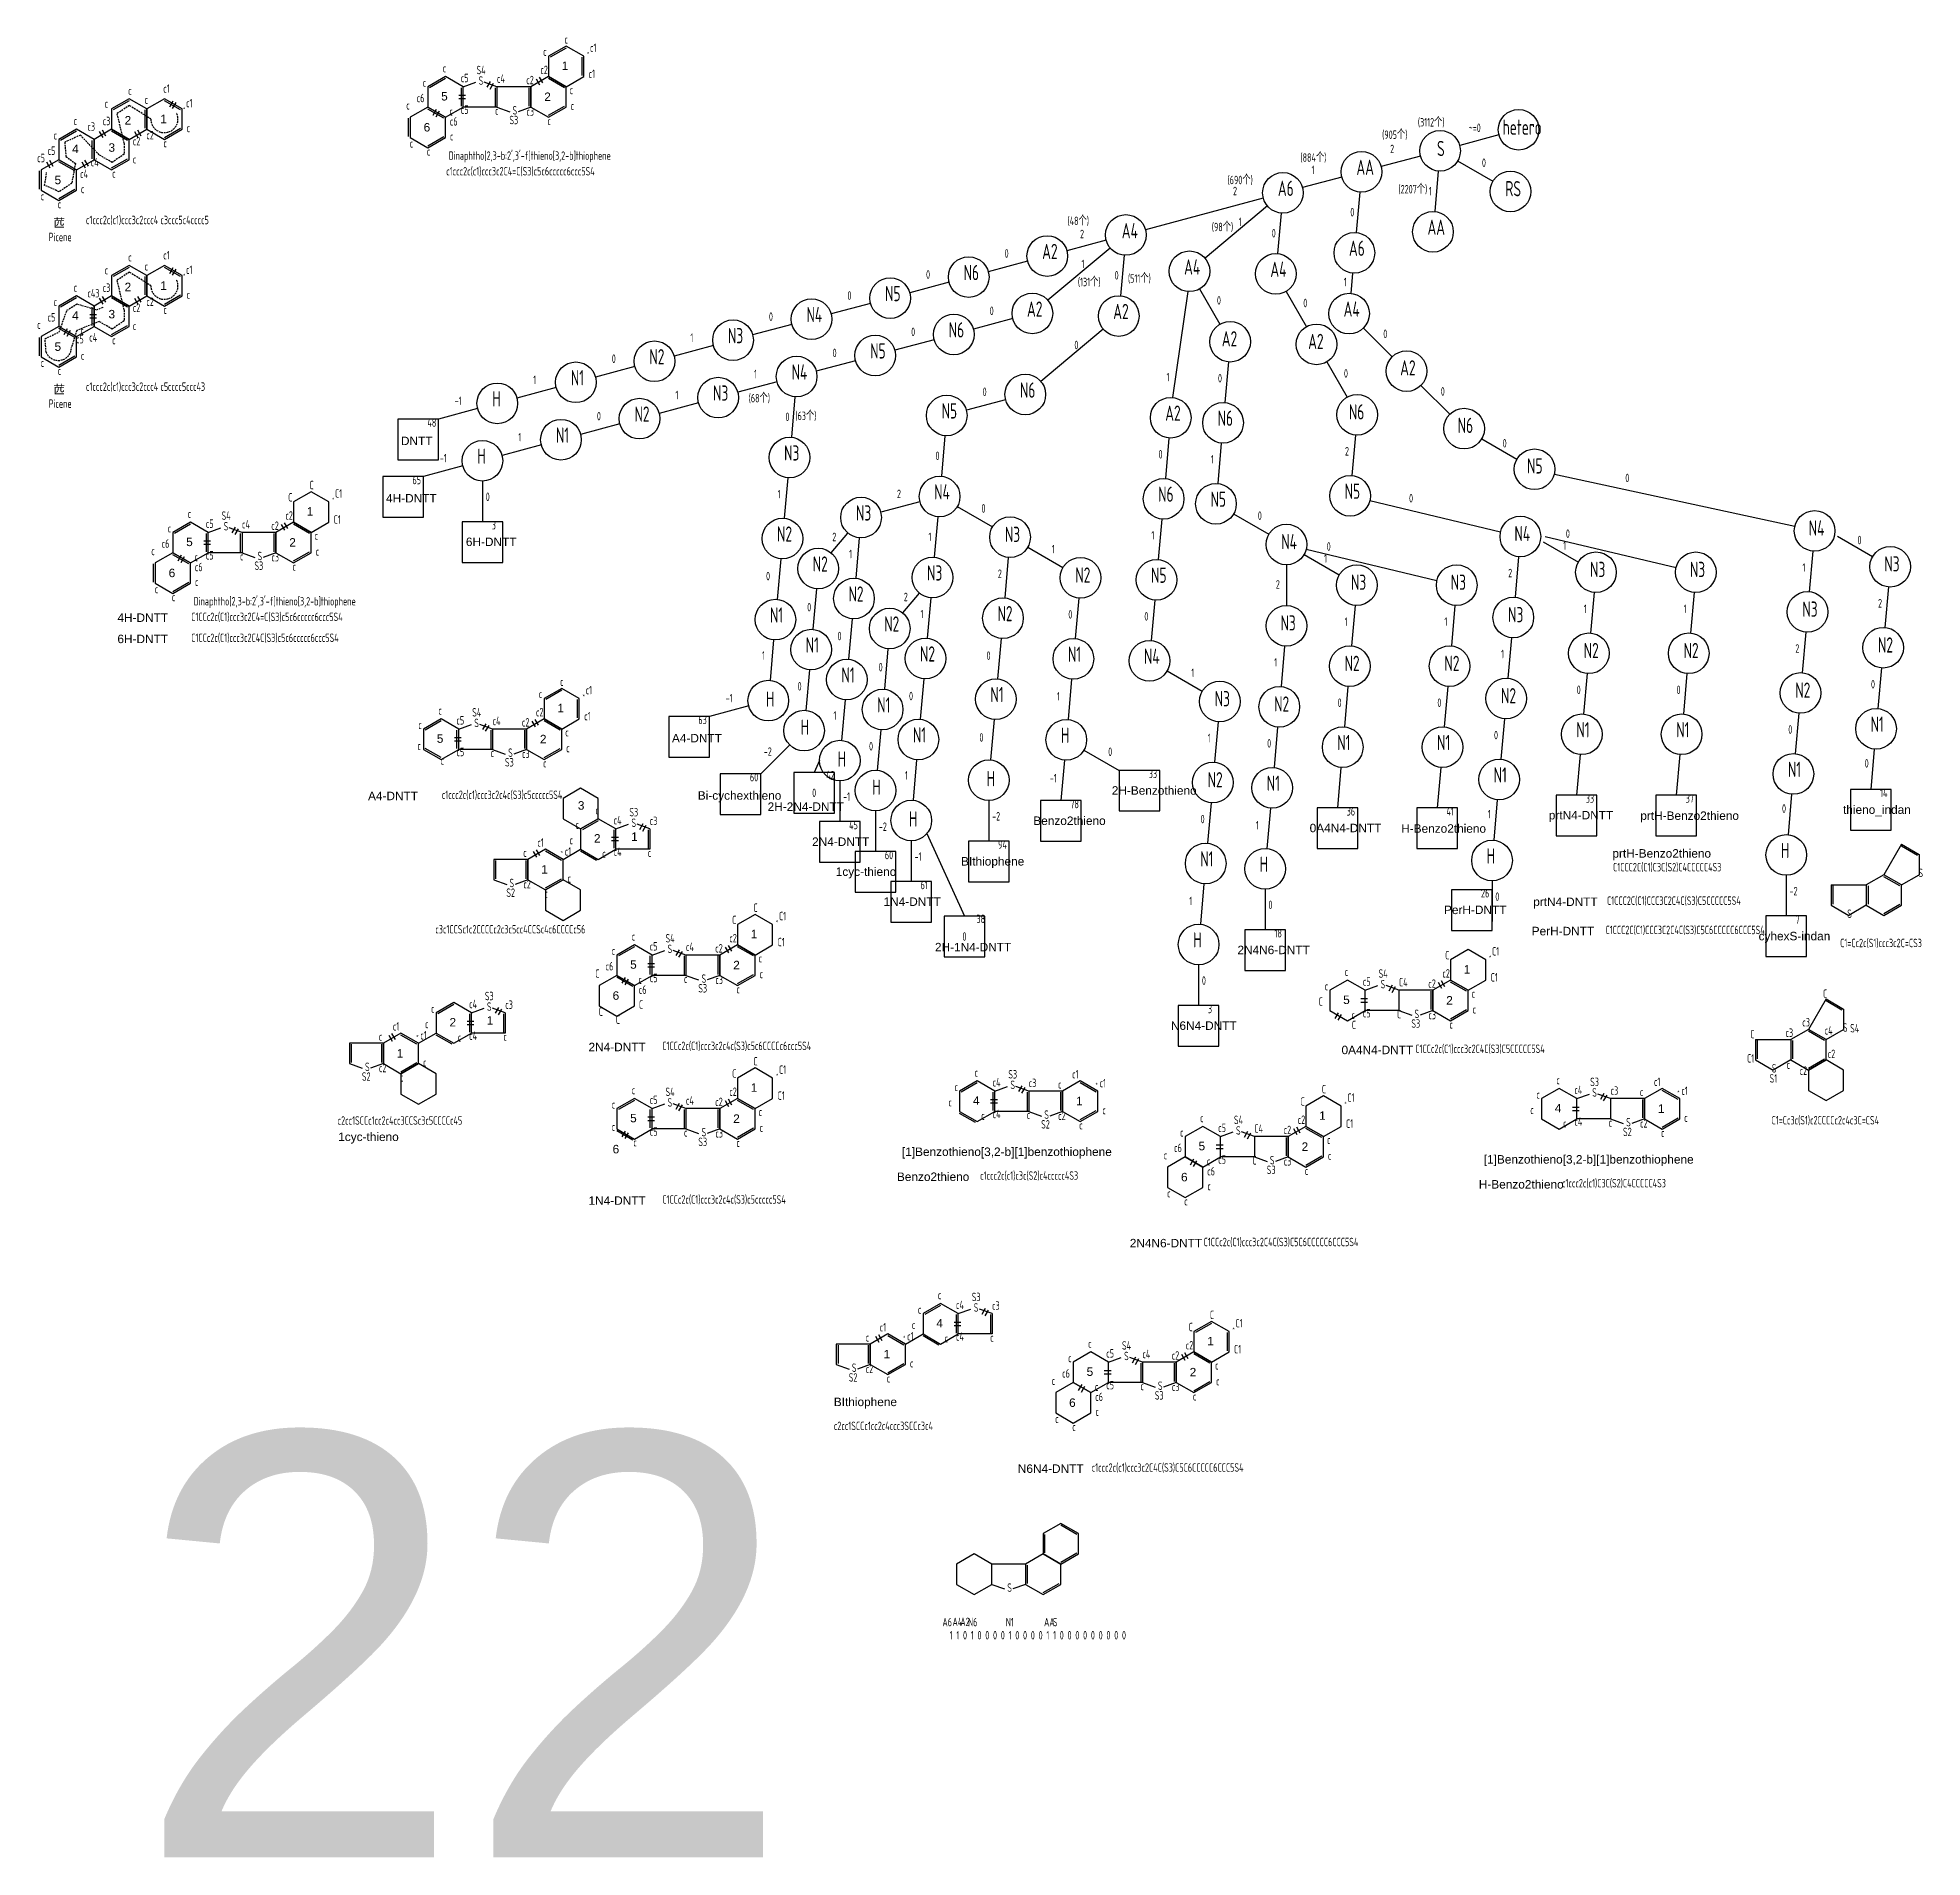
# Model space of a CAD drawing. Header units: millimetres. Extents: x 1948 to 8157, y -969 to 2597.
# Drawn here: x 2428 to 2984, y 1007 to 1544 of the extents above; entities that cross this region are included whole.
import ezdxf

# ---------------------------------------------------------------- set-up
doc = ezdxf.new("R2010")
doc.units = ezdxf.units.MM
doc.linetypes.add('ACAD_ISO07W100', pattern=[3, 0, -3])
doc.linetypes.add('DASHED2', pattern=[9.525, 6.35, -3.175])
for name, color, linetype in [('text', 7, 'ACAD_ISO07W100'), ('打断层', 30, 'Continuous'), ('解构', 10, 'DASHED2')]:
    doc.layers.add(name, color=color, linetype=linetype)
doc.styles.get("Standard").update_dxf_attribs({"font": 'arial.ttf'})
doc.styles.add('text', font='hzs.shx', dxfattribs={"width": 0.75, "bigfont": 'hztx.shx'})

msp = doc.modelspace()

# ---------------------------------------------------------------- texts
at = {"layer": 'text', "style": 'text', "width": 0.75}
for s, height, p in [('c', 2.5, (2583.41, 1542.13)), ('c1', 2.5, (2590.94, 1539.65)), ('c', 2.5, (2547.48, 1533.64)), ('S4', 2.5, (2557.47, 1533.09)), ('c2', 2.5, (2576.3, 1533.14)), ('c', 2.5, (2577.13, 1538.51)), ('c1', 2.5, (2465.02, 1527.64)), ('c', 2.5, (2541.58, 1529.38)), ('c5', 2.5, (2552.82, 1530.74)), ('S', 2.5, (2558.08, 1529.98)), ('c4', 2.5, (2563.49, 1530.55)), ('c2', 2.5, (2572.14, 1530.14)), ('c1', 2.5, (2590.53, 1531.98)), ('c', 2.5, (2447.72, 1523.21)), ('c', 2.5, (2454.67, 1527.02)), ('c', 2.5, (2459.51, 1524.35)), ('c1', 2.5, (2471.74, 1523.34)), ('c', 2.5, (2536.73, 1522.67)), ('c6', 2.5, (2539.81, 1524.84)), ('c5', 2.5, (2552.83, 1521.39)), ('c', 2.5, (2584.94, 1527.21)), ('c', 2.5, (2585.22, 1522.54)), ('c', 2.5, (2438.57, 1518.09)), ('c3', 2.5, (2442.65, 1516.4)), ('c3', 2.5, (2447.15, 1518.05)), ('c', 2.5, (2549.47, 1520.89)), ('c6', 2.5, (2549.59, 1517.94)), ('c', 2.5, (2562.92, 1521.12)), ('S3', 2.5, (2567.16, 1518.34)), ('c3', 2.5, (2572.19, 1520.86)), ('c', 2.5, (2578.39, 1518.08)), ('(3112个)', 2.5, (2835.23, 1517.67)), ('~=0', 2.5, (2850.24, 1516.03)), ('hetero', 4.5, (2860.23, 1515.23)), ('c', 2.5, (2432.67, 1513.83)), ('c2', 2.5, (2456.04, 1512.11)), ('c2', 2.5, (2460.03, 1513.89)), ('c', 2.5, (2465.07, 1511.53)), ('c', 2.5, (2471.9, 1515.99)), ('c', 2.5, (2537.76, 1511.44)), ('c', 2.5, (2549.63, 1513.54)), ('(905个)', 2.5, (2824.69, 1514)), ('S', 4.5, (2840.89, 1508.94)), ('c5', 2.5, (2427.82, 1507.12)), ('c5', 2.5, (2430.9, 1509.29)), ('c4', 2.5, (2443.63, 1505.9)), ('c', 2.5, (2456.04, 1506.76)), ('c', 2.5, (2542.8, 1509.08)), ("Dinaphtho[2,3-b:2',3'-f]thieno[3,2-b]thiophene", 2.5, (2549.24, 1507.84)), ('(884个)', 2.5, (2800.58, 1507.26)), ('AA', 4.5, (2817.11, 1503.39)), ('2', 2.5, (2827.05, 1509.81)), ('0', 2.5, (2854.14, 1505.75)), ('c4', 2.5, (2440.49, 1502.45)), ('c', 2.5, (2449.94, 1502.56)), ('c1ccc2c(c1)ccc3c2C4=C(S3)c5c6ccccc6ccc5S4', 2.5, (2548.52, 1503.23)), ('(690个)', 2.5, (2779.07, 1500.64)), ('A6', 4.5, (2793.93, 1497.18)), ('1', 2.5, (2803.87, 1503.6)), ('RS', 4.5, (2861.05, 1497.08)), ('c', 2.5, (2428.85, 1495.89)), ('c', 2.5, (2440.72, 1497.99)), ('2', 2.5, (2780.69, 1497.39)), ('(2207个)', 2.5, (2829.5, 1497.92)), ('1', 2.5, (2838.48, 1497.36)), ('c', 2.5, (2433.89, 1493.53)), ('c1ccc2c(c1)ccc3c2ccc4', 2.5, (2442.21, 1488.84)), ('(48个)', 2.5, (2731.85, 1488.57)), ('1', 2.5, (2782.34, 1488.28)), ('0', 2.5, (2815.3, 1491.15)), ('Picene', 2.5, (2431.21, 1483.82)), ('2', 2.5, (2735.55, 1484.71)), ('A4', 4.5, (2747.87, 1484.68)), ('(98个)', 2.5, (2774.42, 1486.77)), ('0', 2.5, (2792.12, 1484.94)), ('AA', 4.5, (2838.08, 1485.7)), ('c', 2.5, (2454.67, 1477.85)), ('c1', 2.5, (2465.02, 1478.46)), ('0', 2.5, (2713.29, 1478.96)), ('A2', 4.5, (2724.38, 1478.55)), ('A6', 4.5, (2814.9, 1479.49)), ('c', 2.5, (2447.72, 1474.04)), ('c', 2.5, (2459.51, 1475.17)), ('c1', 2.5, (2471.74, 1474.16)), ('0', 2.5, (2690.11, 1472.75)), ('N6', 4.5, (2701.2, 1472.34)), ('1', 2.5, (2735.98, 1475.86)), ('0', 2.5, (2745.75, 1472.51)), ('(511个)', 2.5, (2749.69, 1471.58)), ('A4', 4.5, (2766.26, 1473.97)), ('A4', 4.5, (2791.72, 1473.28)), ('c', 2.5, (2438.57, 1468.92)), ('c43', 2.5, (2442.65, 1467.23)), ('c3', 2.5, (2447.15, 1468.87)), ('c', 2.5, (2471.9, 1466.82)), ('0', 2.5, (2666.92, 1466.53)), ('N5', 4.5, (2678.02, 1466.12)), ('(131个)', 2.5, (2734.91, 1470.54)), ('1', 2.5, (2813.37, 1470.54)), ('c5', 2.5, (2430.9, 1460.12)), ('c', 2.5, (2432.67, 1464.66)), ('c2', 2.5, (2456.04, 1462.93)), ('c2', 2.5, (2460.03, 1464.72)), ('c', 2.5, (2465.07, 1462.36)), ('0', 2.5, (2643.74, 1460.32)), ('N4', 4.5, (2654.83, 1459.91)), ('0', 2.5, (2708.89, 1462.03)), ('A2', 4.5, (2719.9, 1461.55)), ('A2', 4.5, (2745.35, 1460.85)), ('0', 2.5, (2775.94, 1465.11)), ('0', 2.5, (2801.42, 1464.34)), ('A4', 4.5, (2813.33, 1461.56)), ('c', 2.5, (2427.82, 1457.95)), ('c', 2.5, (2440.56, 1456.16)), ('c', 2.5, (2456.04, 1457.58)), ('N3', 4.5, (2631.65, 1453.7)), ('0', 2.5, (2685.71, 1455.82)), ('N6', 4.5, (2696.8, 1455.41)), ('A2', 4.5, (2777.38, 1452.77)), ('0', 2.5, (2825.03, 1455.23)), ('c5', 2.5, (2439.26, 1453.69)), ('c4', 2.5, (2443.18, 1454.2)), ('c', 2.5, (2449.94, 1453.39)), ('N2', 4.5, (2608.47, 1447.49)), ('1', 2.5, (2620.56, 1454.11)), ('0', 2.5, (2662.53, 1449.61)), ('N5', 4.5, (2673.62, 1449.2)), ('0', 2.5, (2733.88, 1451.95)), ('A2', 4.5, (2802.87, 1452)), ('c', 2.5, (2428.85, 1446.72)), ('c', 2.5, (2433.89, 1444.36)), ('c', 2.5, (2440.72, 1448.82)), ('0', 2.5, (2597.38, 1447.9)), ('N4', 4.5, (2650.44, 1442.98)), ('0', 2.5, (2813.42, 1443.56)), ('A2', 4.5, (2830.02, 1444.2)), ('c1ccc2c(c1)ccc3c2ccc4', 2.5, (2442.21, 1439.66)), ('1', 2.5, (2574.2, 1441.69)), ('N1', 4.5, (2585.29, 1441.28)), ('N3', 4.5, (2627.26, 1436.77)), ('1', 2.5, (2639.35, 1443.39)), ('0', 2.5, (2706.8, 1438.12)), ('N6', 4.5, (2717.81, 1437.64)), ('1', 2.5, (2761.09, 1442.49)), ('0', 2.5, (2776.25, 1442.12)), ('0', 2.5, (2842, 1438.26)), ('Picene', 2.5, (2431.21, 1434.64)), ('-1', 2.5, (2551.01, 1435.48)), ('H', 4.5, (2562.1, 1435.07)), ('N2', 4.5, (2604.07, 1430.56)), ('1', 2.5, (2616.16, 1437.18)), ('(68个)', 2.5, (2637.77, 1436.26)), ('N5', 4.5, (2694.71, 1431.5)), ('A2', 4.5, (2760.69, 1430.83)), ('N6', 4.5, (2814.87, 1431.21)), ('48', 2.5, (2542.97, 1429.04)), ('0', 2.5, (2592.98, 1430.97)), ('0', 2.5, (2648.63, 1430.74)), ('(63个)', 2.5, (2651.55, 1431.03)), ('N6', 4.5, (2776.14, 1429.35)), ('N6', 4.5, (2846.99, 1427.23)), ('1', 2.5, (2569.8, 1424.76)), ('N1', 4.5, (2580.89, 1424.35)), ('0', 2.5, (2860.25, 1422.95)), ('-1', 2.5, (2546.62, 1418.55)), ('H', 4.5, (2557.71, 1418.14)), ('N3', 4.5, (2648.23, 1419.08)), ('0', 2.5, (2692.9, 1419.25)), ('0', 2.5, (2758.71, 1419.69)), ('1', 2.5, (2774.16, 1418.21)), ('2', 2.5, (2813.73, 1420.57)), ('N5', 4.5, (2867.47, 1415.26)), ('C', 2.5, (2508.17, 1410.62)), ('65', 2.5, (2538.57, 1412.11)), ('0', 2.5, (2896.44, 1412.71)), ('C', 2.5, (2501.89, 1407)), ('C1', 2.5, (2515.7, 1408.14)), ('0', 2.5, (2560.18, 1407.14)), ('1', 2.5, (2646.32, 1407.96)), ('2', 2.5, (2681.53, 1408)), ('N4', 4.5, (2692.5, 1407.59)), ('N6', 4.5, (2758.6, 1406.92)), ('N5', 4.5, (2774.05, 1405.44)), ('N5', 4.5, (2813.63, 1407.8)), ('0', 2.5, (2832.64, 1406.71)), ('c', 2.5, (2472.24, 1402.13)), ('c5', 2.5, (2477.58, 1399.23)), ('S4', 2.5, (2482.23, 1401.59)), ('c4', 2.5, (2488.25, 1399.04)), ('c2', 2.5, (2501.05, 1401.63)), ('C1', 2.5, (2515.29, 1400.47)), ('N3', 4.5, (2669.44, 1401.38)), ('0', 2.5, (2706.47, 1403.73)), ('0', 2.5, (2788.01, 1401.58)), ('N4', 4.5, (2950.58, 1396.93)), ('c', 2.5, (2466.34, 1397.87)), ('S', 2.5, (2482.84, 1398.47)), ('c2', 2.5, (2496.9, 1398.63)), ('c', 2.5, (2509.7, 1395.7)), ('3', 2.5, (2561.96, 1398.77)), ('N2', 4.5, (2646.14, 1395.17)), ('2', 2.5, (2662.45, 1395.3)), ('1', 2.5, (2690.81, 1395.34)), ('N3', 4.5, (2713.37, 1395.06)), ('1', 2.5, (2756.61, 1395.78)), ('N4', 4.5, (2794.92, 1392.91)), ('N4', 4.5, (2863.74, 1395.29)), ('0', 2.5, (2878.91, 1396.27)), ('0', 2.5, (2964.97, 1394.39)), ('c', 2.5, (2461.49, 1391.16)), ('c6', 2.5, (2464.56, 1393.34)), ('c', 2.5, (2474.23, 1389.38)), ('c5', 2.5, (2477.59, 1389.88)), ('c', 2.5, (2487.67, 1389.62)), ('c3', 2.5, (2496.94, 1389.35)), ('c', 2.5, (2509.97, 1391.03)), ('N2', 4.5, (2656.68, 1386.32)), ('1', 2.5, (2667.41, 1390.26)), ('1', 2.5, (2727.25, 1391.73)), ('1', 2.5, (2807.57, 1388.97)), ('0', 2.5, (2808.34, 1392.48)), ('1', 2.5, (2878.13, 1392.75)), ('N3', 4.5, (2972.89, 1386.36)), ('c6', 2.5, (2474.34, 1386.43)), ('S3', 2.5, (2491.92, 1386.83)), ('c', 2.5, (2503.15, 1386.57)), ('0', 2.5, (2642.9, 1383.76)), ('N3', 4.5, (2690.41, 1383.68)), ('2', 2.5, (2711.3, 1384.45)), ('N2', 4.5, (2734.16, 1383.06)), ('N5', 4.5, (2756.51, 1383.01)), ('N3', 4.5, (2815.49, 1380.94)), ('N3', 4.5, (2844.95, 1380.94)), ('2', 2.5, (2861.89, 1384.66)), ('N3', 4.5, (2886.05, 1384.72)), ('N3', 4.5, (2915.51, 1384.72)), ('1', 2.5, (2948.72, 1386.29)), ('c', 2.5, (2462.52, 1379.93)), ('c', 2.5, (2467.56, 1377.57)), ("Dinaphtho[2,3-b:2',3'-f]thieno[3,2-b]thiophene", 2.5, (2473.99, 1376.33)), ('c', 2.5, (2474.39, 1382.03)), ('N2', 4.5, (2667.23, 1377.47)), ('2', 2.5, (2683.54, 1377.6)), ('2', 2.5, (2793.33, 1381.29)), ('C1CCc2c(C1)ccc3c2C4=C(S3)c5c6ccccc6ccc5S4', 2.5, (2473.28, 1371.72)), ('N1', 4.5, (2644.05, 1371.26)), ('0', 2.5, (2655.03, 1374.58)), ('1', 2.5, (2688.5, 1372.56)), ('N2', 4.5, (2711.2, 1371.68)), ('0', 2.5, (2732.09, 1372.45)), ('0', 2.5, (2754.52, 1371.87)), ('N3', 4.5, (2861.87, 1371.36)), ('1', 2.5, (2884.2, 1374.09)), ('1', 2.5, (2913.66, 1374.09)), ('N3', 4.5, (2948.7, 1373)), ('2', 2.5, (2971.03, 1375.72)), ('C1CCc2c(C1)ccc3c2C4C(S3)c5c6ccccc6ccc5S4', 2.5, (2473.28, 1365.55)), ('0', 2.5, (2663.99, 1366.06)), ('N2', 4.5, (2677.77, 1368.62)), ('N3', 4.5, (2794.71, 1368.94)), ('1', 2.5, (2813.63, 1370.3)), ('1', 2.5, (2843.09, 1370.3)), ('1', 2.5, (2641.71, 1360.34)), ('N1', 4.5, (2654.59, 1362.41)), ('N2', 4.5, (2688.32, 1359.78)), ('0', 2.5, (2707.96, 1360.27)), ('N1', 4.5, (2731.98, 1359.68)), ('N4', 4.5, (2754.42, 1359.1)), ('1', 2.5, (2859.79, 1360.75)), ('N2', 4.5, (2884.18, 1360.79)), ('N2', 4.5, (2913.64, 1360.79)), ('2', 2.5, (2946.63, 1362.39)), ('N2', 4.5, (2971.01, 1362.43)), ('N1', 4.5, (2665.14, 1353.56)), ('0', 2.5, (2676.12, 1356.88)), ('1', 2.5, (2768.38, 1355.24)), ('1', 2.5, (2792.85, 1358.3)), ('N2', 4.5, (2813.61, 1357)), ('N2', 4.5, (2843.07, 1357)), ('c', 2.5, (2582.12, 1352.58)), ('c1', 2.5, (2589.65, 1350.11)), ('0', 2.5, (2652.2, 1351.22)), ('N1', 4.5, (2709.1, 1347.78)), ('N2', 4.5, (2859.77, 1347.45)), ('0', 2.5, (2882.1, 1350.18)), ('0', 2.5, (2911.56, 1350.18)), ('N2', 4.5, (2946.61, 1349.09)), ('0', 2.5, (2968.94, 1351.82)), ('c', 2.5, (2546.19, 1344.1)), ('S4', 2.5, (2556.18, 1343.55)), ('c2', 2.5, (2575, 1343.6)), ('c', 2.5, (2575.84, 1348.97)), ('-1', 2.5, (2630.98, 1347.76)), ('H', 4.5, (2642.9, 1346.47)), ('N1', 4.5, (2675.68, 1344.72)), ('0', 2.5, (2685.08, 1348.36)), ('1', 2.5, (2728.74, 1348.27)), ('N3', 4.5, (2775.29, 1346.57)), ('N2', 4.5, (2792.83, 1345)), ('0', 2.5, (2811.54, 1346.39)), ('0', 2.5, (2841, 1346.39)), ('c', 2.5, (2540.29, 1339.84)), ('c5', 2.5, (2551.53, 1341.19)), ('S', 2.5, (2556.79, 1340.43)), ('c4', 2.5, (2562.19, 1341)), ('c2', 2.5, (2570.85, 1340.59)), ('c1', 2.5, (2589.24, 1342.44)), ('63', 2.5, (2622.93, 1341.33)), ('H', 4.5, (2653.13, 1338.16)), ('1', 2.5, (2662.8, 1342.64)), ('N1', 4.5, (2686.23, 1335.87)), ('H', 4.5, (2729.89, 1335.78)), ('N1', 4.5, (2882, 1337.41)), ('N1', 4.5, (2911.46, 1337.41)), ('0', 2.5, (2944.54, 1338.48)), ('N1', 4.5, (2968.83, 1339.05)), ('c', 2.5, (2540, 1333.67)), ('c', 2.5, (2583.65, 1337.66)), ('c', 2.5, (2583.92, 1333)), ('0', 2.5, (2673.29, 1333.52)), ('0', 2.5, (2705.86, 1336.15)), ('1', 2.5, (2773.22, 1335.96)), ('0', 2.5, (2790.76, 1334.39)), ('N1', 4.5, (2811.44, 1333.63)), ('N1', 4.5, (2840.9, 1333.63)), ('0', 2.5, (2857.7, 1336.84)), ('c', 2.5, (2546.87, 1329.32)), ('c5', 2.5, (2551.54, 1331.85)), ('c', 2.5, (2561.62, 1331.58)), ('S3', 2.5, (2565.86, 1328.8)), ('c3', 2.5, (2570.89, 1331.32)), ('c', 2.5, (2577.1, 1328.54)), ('-2', 2.5, (2642.22, 1331.96)), ('H', 4.5, (2663.99, 1328.77)), ('0', 2.5, (2743.85, 1331.92)), ('N1', 4.5, (2944.43, 1325.71)), ('0', 2.5, (2967.09, 1328.49)), ('60', 2.5, (2638.14, 1324.41)), ('42', 2.5, (2660.65, 1325.04)), ('H', 4.5, (2674.22, 1320.46)), ('1', 2.5, (2683.89, 1324.95)), ('H', 4.5, (2707.96, 1322.98)), ('-1', 2.5, (2726.64, 1324.15)), ('33', 2.5, (2755.84, 1325.41)), ('N2', 4.5, (2773.2, 1322.66)), ('N1', 4.5, (2790.65, 1321.63)), ('N1', 4.5, (2857.6, 1324.07)), ('c1ccc2c(c1)ccc3c2c4c(S3)c5ccccc5S4', 2.5, (2547.23, 1319.21)), ('0', 2.5, (2656.5, 1319.8)), ('-1', 2.5, (2665.63, 1318.66)), ('78', 2.5, (2732.69, 1316.48)), ('33', 2.5, (2884.8, 1318.11)), ('37', 2.5, (2914.26, 1318.11)), ('14', 2.5, (2971.63, 1319.75)), ('c', 2.5, (2592.56, 1314.64)), ('c4', 2.5, (2597.91, 1311.73)), ('S3', 2.5, (2602.56, 1314.09)), ('S', 2.5, (2603.16, 1310.97)), ('c3', 2.5, (2608.57, 1311.54)), ('45', 2.5, (2667.41, 1310.29)), ('H', 4.5, (2685.08, 1311.08)), ('-2', 2.5, (2709.6, 1312.87)), ('0', 2.5, (2771.12, 1312.05)), ('1', 2.5, (2787.41, 1310.21)), ('36', 2.5, (2814.23, 1314.33)), ('41', 2.5, (2843.69, 1314.33)), ('1', 2.5, (2855.86, 1313.51)), ('0', 2.5, (2942.69, 1315.15)), ('c1', 2.5, (2575.4, 1305.14)), ('c', 2.5, (2584.89, 1305.84)), ('c', 2.5, (2586.66, 1310.38)), ('-2', 2.5, (2676.18, 1309.81)), ('94', 2.5, (2711.38, 1304.5)), ('c', 2.5, (2571.25, 1302.13)), ('c1', 2.5, (2583.5, 1302.5)), ('c', 2.5, (2594.55, 1301.88)), ('c4', 2.5, (2597.92, 1302.39)), ('c', 2.5, (2608, 1302.12)), ('60', 2.5, (2677.96, 1301.44)), ('-1', 2.5, (2686.72, 1300.96)), ('N1', 4.5, (2771.02, 1299.29)), ('H', 4.5, (2788.56, 1297.72)), ('H', 4.5, (2855.5, 1300.16)), ('H', 4.5, (2942.34, 1301.8)), ('c', 2.5, (2584.32, 1294.54)), ('C1CCC2C(C1)C3C(S2)C4CCCCC4S3', 2.5, (2892.84, 1297.87)), ('S2', 2.5, (2566.26, 1290.33)), ('c2', 2.5, (2571.29, 1292.85)), ('c', 2.5, (2577.49, 1290.08)), ('61', 2.5, (2688.5, 1292.59)), ('1', 2.5, (2767.78, 1287.87)), ('26', 2.5, (2853.87, 1290.18)), ('0', 2.5, (2858.09, 1289.17)), ('C1CCC2C(C1)CCC3C2C4C(S3)C5CCCCC5S4', 2.5, (2891.05, 1287.98)), ('-2', 2.5, (2944.93, 1290.8)), ('C', 2.5, (2632.89, 1282.28)), ('C', 2.5, (2639.17, 1285.9)), ('C1', 2.5, (2646.7, 1283.43)), ('38', 2.5, (2705, 1282.62)), ('0', 2.5, (2791.15, 1286.72)), ('7', 2.5, (2946.7, 1282.43)), ('c3c1CCSc1c2CCCCc2c3c5cc4CCSc4c6CCCCc56', 2.5, (2545.31, 1279.53)), ('c', 2.5, (2603.24, 1277.42)), ('S4', 2.5, (2613.23, 1276.87)), ('c2', 2.5, (2632.05, 1276.92)), ('0', 2.5, (2700.86, 1277.39)), ('H', 4.5, (2768.93, 1275.38)), ('18', 2.5, (2792.93, 1278.35)), ('C1CCC2C(C1)CCC3C2C4C(S3)C5C6CCCCC6CCC5S4', 2.5, (2890.61, 1279.33)), ('c', 2.5, (2597.34, 1273.16)), ('c5', 2.5, (2608.58, 1274.51)), ('S', 2.5, (2613.84, 1273.75)), ('c4', 2.5, (2619.25, 1274.32)), ('c2', 2.5, (2627.9, 1273.91)), ('C1', 2.5, (2646.29, 1275.75)), ('C', 2.5, (2843.3, 1271.87)), ('C1', 2.5, (2857.11, 1273.02)), ('C1=Cc2c(S1)ccc3c2C=CS3', 2.5, (2959.85, 1275.49)), ('C', 2.5, (2592.49, 1266.45)), ('c6', 2.5, (2595.56, 1268.62)), ('c', 2.5, (2640.7, 1270.98)), ('c', 2.5, (2640.97, 1266.32)), ('c', 2.5, (2813.65, 1267.01)), ('S4', 2.5, (2823.64, 1266.46)), ('c2', 2.5, (2842.46, 1266.51)), ('c', 2.5, (2605.23, 1264.66)), ('c6', 2.5, (2605.34, 1261.71)), ('c5', 2.5, (2608.59, 1265.16)), ('c', 2.5, (2618.67, 1264.9)), ('S3', 2.5, (2622.91, 1262.11)), ('c3', 2.5, (2627.94, 1264.63)), ('c', 2.5, (2634.15, 1261.86)), ('0', 2.5, (2771.51, 1264.38)), ('c', 2.5, (2807.74, 1262.75)), ('c5', 2.5, (2818.99, 1264.1)), ('S', 2.5, (2824.24, 1263.34)), ('C4', 2.5, (2829.65, 1263.91)), ('c2', 2.5, (2838.31, 1263.5)), ('C1', 2.5, (2856.7, 1265.34)), ('C', 2.5, (2954.78, 1260.54)), ('c', 2.5, (2544.04, 1256.12)), ('c4', 2.5, (2555.28, 1257.47)), ('S3', 2.5, (2559.93, 1259.83)), ('S', 2.5, (2560.54, 1256.71)), ('c3', 2.5, (2565.95, 1257.28)), ('C', 2.5, (2593.52, 1255.22)), ('C', 2.5, (2605.38, 1257.32)), ('3', 2.5, (2773.29, 1256.01)), ('C', 2.5, (2805.97, 1258.21)), ('c5', 2.5, (2819, 1254.76)), ('C', 2.5, (2829.08, 1254.49)), ('c', 2.5, (2851.1, 1260.57)), ('c', 2.5, (2851.38, 1255.91)), ('c1', 2.5, (2532.77, 1250.88)), ('c', 2.5, (2542.27, 1251.58)), ('C', 2.5, (2598.56, 1252.86)), ('c', 2.5, (2815.63, 1254.25)), ('C', 2.5, (2815.75, 1251.3)), ('S3', 2.5, (2833.32, 1251.7)), ('c3', 2.5, (2838.35, 1254.22)), ('c', 2.5, (2844.55, 1251.45)), ('c3', 2.5, (2943.72, 1249)), ('c3', 2.5, (2948.67, 1252.1)), ('c4', 2.5, (2955.28, 1249.69)), ('S4', 2.5, (2962.79, 1250.32)), ('c', 2.5, (2528.62, 1247.87)), ('c1', 2.5, (2540.87, 1248.24)), ('c', 2.5, (2551.93, 1247.62)), ('c4', 2.5, (2555.29, 1248.12)), ('c', 2.5, (2565.38, 1247.86)), ('C1CCc2c(C1)ccc3c2c4c(S3)c5c6CCCCc6ccc5S4', 2.5, (2612.28, 1245.12)), ('C1CCc2c(C1)ccc3c2C4C(S3)C5CCCCC5S4', 2.5, (2834.49, 1244.26)), ('C', 2.5, (2933.33, 1248.59)), ('c2', 2.5, (2528.67, 1238.59)), ('c', 2.5, (2541.7, 1240.28)), ('C', 2.5, (2639.17, 1240.58)), ('C1', 2.5, (2646.7, 1238.1)), ('C1', 2.5, (2932.37, 1241.43)), ('c', 2.5, (2944.03, 1239.57)), ('c2', 2.5, (2947.9, 1237.81)), ('c2', 2.5, (2956.19, 1242.76)), ('S2', 2.5, (2523.64, 1236.07)), ('c', 2.5, (2534.87, 1235.82)), ('C', 2.5, (2632.89, 1236.96)), ('c', 2.5, (2698.5, 1233.01)), ('c', 2.5, (2704.4, 1237.27)), ('c4', 2.5, (2709.74, 1234.37)), ('S3', 2.5, (2714.39, 1236.73)), ('S', 2.5, (2715, 1233.61)), ('c3', 2.5, (2720.4, 1234.18)), ('c', 2.5, (2729.06, 1233.77)), ('c1', 2.5, (2733.21, 1236.77)), ('c1', 2.5, (2741.31, 1234.14)), ('C', 2.5, (2806.9, 1232.32)), ('c', 2.5, (2876.09, 1235.03)), ('c4', 2.5, (2881.43, 1232.13)), ('S3', 2.5, (2886.08, 1234.49)), ('c1', 2.5, (2904.9, 1234.53)), ('S1', 2.5, (2939.04, 1235.52)), ('c', 2.5, (2597.34, 1227.83)), ('c', 2.5, (2603.24, 1232.09)), ('c5', 2.5, (2608.58, 1229.19)), ('S4', 2.5, (2613.23, 1231.55)), ('S', 2.5, (2613.84, 1228.43)), ('c4', 2.5, (2619.25, 1229)), ('c2', 2.5, (2627.9, 1228.59)), ('c2', 2.5, (2632.05, 1231.59)), ('C1', 2.5, (2646.29, 1230.43)), ('c', 2.5, (2696.72, 1228.48)), ('C', 2.5, (2800.62, 1228.7)), ('C1', 2.5, (2814.43, 1229.85)), ('c', 2.5, (2870.19, 1230.77)), ('S', 2.5, (2886.69, 1231.37)), ('c3', 2.5, (2892.1, 1231.94)), ('c', 2.5, (2900.75, 1231.53)), ('c1', 2.5, (2913, 1231.89)), ('c2cc1SCCc1cc2c4cc3CCSc3c5CCCCc45', 2.5, (2516.48, 1223.09)), ('c', 2.5, (2640.7, 1225.66)), ('c', 2.5, (2706.39, 1224.52)), ('c4', 2.5, (2709.75, 1225.02)), ('c', 2.5, (2719.83, 1224.76)), ('S2', 2.5, (2724.07, 1221.97)), ('c2', 2.5, (2729.1, 1224.49)), ('c', 2.5, (2735.3, 1221.71)), ('c', 2.5, (2742.13, 1226.17)), ('c', 2.5, (2770.97, 1223.83)), ('S4', 2.5, (2780.96, 1223.29)), ('c2', 2.5, (2799.78, 1223.33)), ('C1', 2.5, (2814.02, 1222.17)), ('c', 2.5, (2868.41, 1226.23)), ('c', 2.5, (2878.08, 1222.28)), ('c4', 2.5, (2881.44, 1222.78)), ('c', 2.5, (2891.52, 1222.51)), ('c2', 2.5, (2900.8, 1222.25)), ('c', 2.5, (2913.83, 1223.93)), ('C1=Cc3c(S1)c2CCCCc2c4c3C=CS4', 2.5, (2939.61, 1223.18)), ('c', 2.5, (2597.34, 1221.24)), ('c', 2.5, (2603.73, 1216.68)), ('c5', 2.5, (2608.59, 1219.84)), ('c', 2.5, (2618.67, 1219.58)), ('S3', 2.5, (2622.91, 1216.79)), ('c3', 2.5, (2627.94, 1219.31)), ('c', 2.5, (2634.15, 1216.53)), ('c', 2.5, (2640.97, 1220.99)), ('c', 2.5, (2765.07, 1219.58)), ('c5', 2.5, (2776.31, 1220.93)), ('S', 2.5, (2781.57, 1220.17)), ('C4', 2.5, (2786.98, 1220.74)), ('c2', 2.5, (2795.63, 1220.33)), ('c', 2.5, (2808.43, 1217.4)), ('S2', 2.5, (2895.77, 1219.73)), ('c', 2.5, (2907, 1219.47)), ('c', 2.5, (2760.22, 1212.87)), ('c6', 2.5, (2763.29, 1215.04)), ('c', 2.5, (2772.96, 1211.08)), ('c5', 2.5, (2776.32, 1211.58)), ('C', 2.5, (2786.4, 1211.32)), ('c3', 2.5, (2795.67, 1211.05)), ('c', 2.5, (2808.7, 1212.74)), ('c1ccc2c(c1)c3c(S2)c4ccccc4S3', 2.5, (2706.08, 1206.84)), ('c6', 2.5, (2773.07, 1208.13)), ('S3', 2.5, (2790.65, 1208.53)), ('c', 2.5, (2801.88, 1208.28)), ('c1ccc2c(c1)C3C(S2)C4CCCCC4S3', 2.5, (2877.77, 1204.6)), ('C1CCc2c(C1)ccc3c2c4c(S3)c5ccccc5S4', 2.5, (2612.28, 1199.8)), ('c', 2.5, (2761.25, 1201.64)), ('c', 2.5, (2773.12, 1203.74)), ('c', 2.5, (2766.29, 1199.28)), ('C1CCc2c(C1)ccc3c2C4C(S3)C5C6CCCCC6CCC5S4', 2.5, (2772.01, 1187.25)), ('S3', 2.5, (2703.59, 1171.03)), ('c', 2.5, (2687.7, 1167.32)), ('c', 2.5, (2693.6, 1171.58)), ('c4', 2.5, (2698.94, 1168.68)), ('S', 2.5, (2704.19, 1167.91)), ('c3', 2.5, (2709.6, 1168.48)), ('C', 2.5, (2773.87, 1165.76)), ('c1', 2.5, (2676.43, 1162.08)), ('c', 2.5, (2685.92, 1162.78)), ('C', 2.5, (2767.59, 1162.14)), ('C1', 2.5, (2781.4, 1163.28)), ('c', 2.5, (2672.28, 1159.08)), ('c1', 2.5, (2684.53, 1159.44)), ('c', 2.5, (2695.59, 1158.83)), ('c4', 2.5, (2698.95, 1159.33)), ('c', 2.5, (2709.03, 1159.06)), ('c', 2.5, (2737.94, 1157.27)), ('c5', 2.5, (2743.28, 1154.37)), ('S4', 2.5, (2747.93, 1156.72)), ('c2', 2.5, (2766.75, 1156.77)), ('C1', 2.5, (2780.99, 1155.61)), ('c2', 2.5, (2672.32, 1149.8)), ('c', 2.5, (2685.35, 1151.48)), ('c', 2.5, (2732.04, 1153.01)), ('S', 2.5, (2748.54, 1153.61)), ('c4', 2.5, (2753.95, 1154.18)), ('c2', 2.5, (2762.6, 1153.77)), ('c', 2.5, (2775.4, 1150.84)), ('S2', 2.5, (2667.29, 1147.28)), ('c', 2.5, (2678.52, 1147.02)), ('c', 2.5, (2727.19, 1146.3)), ('c6', 2.5, (2730.26, 1148.47)), ('c', 2.5, (2739.93, 1144.52)), ('c5', 2.5, (2743.29, 1145.02)), ('c', 2.5, (2753.37, 1144.75)), ('c3', 2.5, (2762.65, 1144.49)), ('c', 2.5, (2775.68, 1146.17)), ('c6', 2.5, (2740.04, 1141.57)), ('S3', 2.5, (2757.62, 1141.97)), ('c', 2.5, (2768.85, 1141.71)), ('c2cc1SCCc1cc2c4ccc3SCCc3c4', 2.5, (2662.9, 1132.98)), ('c', 2.5, (2728.22, 1135.07)), ('c', 2.5, (2740.09, 1137.17)), ('c', 2.5, (2733.26, 1132.71)), ('c1ccc2c(c1)ccc3c2C4C(S3)C5C6CCCCC6CCC5S4', 2.5, (2738.98, 1120.69)), ('S', 2.5, (2714.08, 1085.25)), ('A6', 2.5, (2694.95, 1075.08)), ('1 1 0 1 0 0 0 0 1 0 0 0 0 1 1 0 0 0 0 0 0 0 0 0 ', 2.5, (2697.07, 1071.19)), ('A4', 2.5, (2697.92, 1075.16)), ('A2', 2.5, (2700.23, 1075.16)), ('N6', 2.5, (2702.51, 1075.08)), ('N1', 2.5, (2713.65, 1075.08)), ('AA', 2.5, (2724.93, 1075.08)), ('S', 2.5, (2727.49, 1075.08))]:
    msp.add_text(s, height=height, dxfattribs=at).set_placement(p)
at = {"layer": 'text'}
for s, height, p in [('1', 2.5, (2582.62, 1534.35)), ('*', 1.2, (2590.07, 1538.49)), ('5', 2.5, (2547.03, 1525.35)), ('2', 2.5, (2577.45, 1525.2)), ('2', 2.5, (2453.62, 1518.26)), ('1', 2.5, (2464.13, 1518.65)), ('*', 1.2, (2470.86, 1522.18)), ('6', 2.5, (2541.86, 1516.2)), ('3', 2.5, (2448.86, 1510.22)), ('4', 2.5, (2438.12, 1509.81)), ('5', 2.5, (2432.95, 1500.65)), ('苉', 2.5, (2432.63, 1487.98)), ('*', 1.2, (2470.86, 1473)), ('2', 2.5, (2453.62, 1469.08)), ('1', 2.5, (2464.13, 1469.47)), ('4', 2.5, (2438.12, 1460.63)), ('3', 2.5, (2448.86, 1461.05)), ('5', 2.5, (2432.95, 1451.47)), ('苉', 2.5, (2432.63, 1438.8)), ('DNTT', 2.5, (2535.16, 1423.65)), ('*', 1.2, (2514.83, 1406.98)), ('4H-DNTT', 2.5, (2530.76, 1406.72)), ('1', 2.5, (2507.38, 1402.85)), ('5', 2.5, (2471.79, 1393.85)), ('2', 2.5, (2502.21, 1393.69)), ('6H-DNTT', 2.5, (2554.32, 1393.86)), ('6', 2.5, (2466.62, 1384.69)), ('4H-DNTT', 2.5, (2451.5, 1371.48)), ('6H-DNTT', 2.5, (2451.5, 1365.21)), ('1', 2.5, (2581.33, 1344.81)), ('*', 1.2, (2588.77, 1348.95)), ('5', 2.5, (2545.74, 1335.81)), ('2', 2.5, (2576.16, 1335.65)), ('A4-DNTT', 2.5, (2615.13, 1335.93)), ('A4-DNTT', 2.5, (2525.45, 1318.87)), ('3', 2.5, (2587.36, 1316.07)), ('Bi-cychexthieno', 2.5, (2622.76, 1319.01)), ('2H-2N4-DNTT', 2.5, (2643.37, 1315.72)), ('2H-Benzothieno', 2.5, (2744.92, 1320.49)), ('Benzo2thieno', 2.5, (2721.76, 1311.56)), ('prtN4-DNTT', 2.5, (2873.87, 1313.2)), ('prtH-Benzo2thieno', 2.5, (2900.88, 1313.05)), ('2', 2.5, (2592.12, 1306.35)), ('1', 2.5, (2603.09, 1306.87)), ('2N4-DNTT', 2.5, (2656.49, 1305.37)), ('0A4N4-DNTT', 2.5, (2803.31, 1309.41)), ('H-Benzo2thieno', 2.5, (2830.32, 1309.26)), ('*', 1.2, (2582.3, 1302.68)), ('BIthiophene', 2.5, (2700.45, 1299.58)), ('prtH-Benzo2thieno', 2.5, (2892.64, 1301.92)), ('1', 2.5, (2576.55, 1297.19)), ('1cyc-thieno', 2.5, (2663.47, 1296.52)), ('1N4-DNTT', 2.5, (2677.58, 1287.67)), ('PerH-DNTT', 2.5, (2842.95, 1285.26)), ('prtN4-DNTT', 2.5, (2869.28, 1287.64)), ('1', 2.5, (2638.38, 1278.13)), ('*', 1.2, (2645.82, 1282.27)), ('PerH-DNTT', 2.5, (2868.83, 1279)), ('2H-1N4-DNTT', 2.5, (2692.74, 1274.26)), ('2N4N6-DNTT', 2.5, (2782, 1273.43)), ('5', 2.5, (2602.79, 1269.13)), ('2', 2.5, (2633.21, 1268.97)), ('1', 2.5, (2848.78, 1267.72)), ('*', 1.2, (2856.23, 1271.86)), ('6', 2.5, (2597.62, 1259.97)), ('5', 2.5, (2813.2, 1258.72)), ('2', 2.5, (2843.61, 1258.56)), ('2', 2.5, (2549.49, 1252.09)), ('1', 2.5, (2560.47, 1252.61)), ('N6N4-DNTT', 2.5, (2762.37, 1251.09)), ('*', 1.2, (2539.68, 1248.42)), ('2N4-DNTT', 2.5, (2590.51, 1244.78)), ('0A4N4-DNTT', 2.5, (2812.71, 1243.92)), ('1', 2.5, (2533.93, 1242.93)), ('1', 2.5, (2638.38, 1232.81)), ('*', 1.2, (2645.82, 1236.94)), ('*', 1.2, (2740.12, 1234.32)), ('4', 2.5, (2703.95, 1228.99)), ('1', 2.5, (2734.37, 1228.83)), ('*', 1.2, (2813.56, 1228.69)), ('4', 2.5, (2875.64, 1226.74)), ('1', 2.5, (2906.06, 1226.59)), ('*', 1.2, (2911.81, 1232.07)), ('5', 2.5, (2602.79, 1223.81)), ('2', 2.5, (2633.21, 1223.65)), ('1', 2.5, (2806.11, 1224.55)), ('1cyc-thieno', 2.5, (2516.66, 1218.28)), ('5', 2.5, (2770.52, 1215.55)), ('2', 2.5, (2800.94, 1215.39)), ('6', 2.5, (2597.62, 1214.65)), ('[1]Benzothieno[3,2-b][1]benzothiophene', 2.5, (2682.99, 1213.87)), ('[1]Benzothieno[3,2-b][1]benzothiophene', 2.5, (2854.68, 1211.63)), ('Benzo2thieno', 2.5, (2681.52, 1206.5)), ('6', 2.5, (2765.35, 1206.39)), ('H-Benzo2thieno', 2.5, (2853.22, 1204.26)), ('1N4-DNTT', 2.5, (2590.51, 1199.46)), ('2N4N6-DNTT', 2.5, (2750.23, 1186.91)), ('4', 2.5, (2693.15, 1163.29)), ('*', 1.2, (2780.53, 1162.12)), ('*', 1.2, (2683.34, 1159.62)), ('1', 2.5, (2773.08, 1157.98)), ('1', 2.5, (2677.58, 1154.14)), ('5', 2.5, (2737.49, 1148.98)), ('2', 2.5, (2767.91, 1148.83)), ('BIthiophene', 2.5, (2662.9, 1140.06)), ('6', 2.5, (2732.32, 1139.83)), ('22', 125, (2456.55, 1006.91)), ('N6N4-DNTT', 2.5, (2717.2, 1120.35))]:
    msp.add_text(s, height=height, dxfattribs=at).set_placement(p)
at = {"layer": 'text', "style": 'text', "width": 0.75}
for p in [(2568.08, 1521.2), (2492.84, 1389.69), (2566.79, 1331.65), (2567.18, 1293.19), (2623.84, 1264.97), (2834.24, 1254.56), (2524.56, 1238.93), (2725, 1224.83), (2896.69, 1222.59), (2623.84, 1219.65), (2791.57, 1211.39), (2668.21, 1150.14), (2758.54, 1144.83)]:
    msp.add_text('S', height=2.5, rotation=360, dxfattribs=at).set_placement(p)
at = {"layer": 'text', "color": 1, "linetype": 'Continuous', "style": 'text', "width": 0.75}
for s, p in [('c3', (2464.19, 1488.84)), ('ccc5c4cccc5', (2466.4, 1488.84)), ('c5', (2464.19, 1439.66)), ('cccc5', (2466.4, 1439.66))]:
    msp.add_text(s, height=2.5, dxfattribs=at).set_placement(p)
at = {"layer": 'text', "color": 4, "linetype": 'Continuous', "style": 'text', "width": 0.75}
msp.add_text('ccc43', height=2.5, dxfattribs=at).set_placement((2471.76, 1439.66))
at = {"layer": 'text', "color": 1}
for s, p in [('thieno_indan', (2960.7, 1314.83)), ('cyhexS-indan', (2935.78, 1277.52))]:
    msp.add_text(s, height=2.5, dxfattribs=at).set_placement(p)
at = {"layer": 'text', "color": 1, "style": 'text', "width": 0.75}
for p in [(2982.94, 1296.17), (2961.94, 1284.12), (2960.66, 1250.54), (2939.66, 1238.48)]:
    msp.add_text('S', height=2.5, rotation=360, dxfattribs=at).set_placement(p)

# ---------------------------------------------------------------- linework, layer by layer
for p, q in [((2553.5, 1529.41), (2557.26, 1530.77)), ((2563.5, 1529.41), (2559.74, 1530.77)), ((2573.5, 1529.41), (2563.5, 1529.41)), ((2563.5, 1523.41), (2553.5, 1523.41)), ((2563.5, 1523.41), (2567.26, 1522.04)), ((2573.5, 1523.41), (2569.74, 1522.04)), ((2859.17, 1515.17), (2847.58, 1512.06)), ((2835.99, 1508.96), (2824.4, 1505.85)), ((2846.98, 1507.51), (2857.37, 1501.51)), ((2812.81, 1502.74), (2801.22, 1499.64)), ((2841.26, 1504.53), (2840.22, 1492.58)), ((2789.63, 1496.53), (2754.85, 1487.21)), ((2818.08, 1498.32), (2817.04, 1486.37)), ((2790.83, 1494.23), (2772.44, 1478.8)), ((2794.9, 1492.11), (2793.85, 1480.15)), ((2744.46, 1481.81), (2726.08, 1466.38)), ((2743.26, 1484.11), (2731.67, 1481)), ((2748.53, 1479.68), (2747.49, 1467.73)), ((2720.08, 1477.9), (2708.49, 1474.79)), ((2815.99, 1474.41), (2815.47, 1468.43)), ((2696.9, 1471.69), (2685.31, 1468.58)), ((2767.32, 1468.97), (2762.83, 1437.71)), ((2770.84, 1469.75), (2776.84, 1459.36)), ((2796.33, 1468.98), (2802.33, 1458.59)), ((2673.72, 1465.47), (2662.12, 1462.37)), ((2650.53, 1459.26), (2638.94, 1456.16)), ((2715.68, 1460.97), (2704.09, 1457.86)), ((2742.37, 1457.9), (2723.98, 1442.47)), ((2819.19, 1458.21), (2827.67, 1449.73)), ((2627.35, 1453.05), (2615.76, 1449.94)), ((2692.5, 1454.76), (2680.91, 1451.65)), ((2604.17, 1446.84), (2592.58, 1443.73)), ((2669.32, 1448.55), (2657.73, 1445.44)), ((2779.32, 1448.18), (2778.28, 1436.23)), ((2808.33, 1448.2), (2814.33, 1437.8)), ((2580.99, 1440.63), (2569.4, 1437.52)), ((2646.14, 1442.33), (2634.55, 1439.23)), ((2836.16, 1441.24), (2844.64, 1432.76)), ((2622.96, 1436.12), (2611.36, 1433.02)), ((2651.41, 1437.91), (2650.36, 1425.96)), ((2713.59, 1437.06), (2702, 1433.95)), ((2557.8, 1434.42), (2546.21, 1431.31)), ((2599.77, 1429.91), (2588.18, 1426.8)), ((2576.59, 1423.7), (2565, 1420.59)), ((2695.68, 1426.42), (2694.64, 1414.47)), ((2761.78, 1425.75), (2760.73, 1413.8)), ((2777.23, 1424.27), (2776.18, 1412.32)), ((2816.81, 1426.63), (2815.76, 1414.68)), ((2854.08, 1425.52), (2864.47, 1419.52)), ((2553.41, 1417.49), (2541.82, 1414.38)), ((2559.2, 1413.04), (2559.2, 1401.04)), ((2649.32, 1414), (2648.27, 1402.05)), ((2875.51, 1415.12), (2946.48, 1399.73)), ((2821.07, 1407.3), (2859.65, 1398.09)), ((2688.32, 1406.94), (2676.73, 1403.83)), ((2693.59, 1402.52), (2692.55, 1390.56)), ((2699.31, 1405.49), (2709.7, 1399.49)), ((2759.69, 1401.84), (2758.64, 1389.89)), ((2780.86, 1403.34), (2791.25, 1397.34)), ((2478.26, 1397.9), (2482.01, 1399.27)), ((2488.26, 1397.9), (2484.5, 1399.27)), ((2498.26, 1397.9), (2488.26, 1397.9)), ((2662.15, 1391.82), (2667.08, 1397.68)), ((2670.41, 1396.3), (2669.36, 1384.35)), ((2872.84, 1396.73), (2911.42, 1387.52)), ((2959.04, 1396.76), (2969.43, 1390.76)), ((2488.26, 1391.9), (2478.26, 1391.9)), ((2488.26, 1391.9), (2492.01, 1390.53)), ((2498.26, 1391.9), (2494.5, 1390.53)), ((2714.38, 1390.52), (2713.33, 1378.56)), ((2720.1, 1393.49), (2730.49, 1387.49)), ((2801.64, 1391.34), (2812.03, 1385.34)), ((2802.28, 1392.95), (2840.85, 1383.74)), ((2864.96, 1390.72), (2863.91, 1378.77)), ((2872.2, 1395.13), (2882.6, 1389.13)), ((2951.79, 1392.36), (2950.75, 1380.4)), ((2647.23, 1390.09), (2646.18, 1378.14)), ((2796.45, 1388.34), (2796.45, 1376.34)), ((2657.77, 1381.24), (2656.73, 1369.29)), ((2683.24, 1374.12), (2688.17, 1379.99)), ((2887.27, 1380.15), (2886.22, 1368.2)), ((2916.73, 1380.15), (2915.68, 1368.2)), ((2974.1, 1381.79), (2973.06, 1369.83)), ((2691.5, 1378.61), (2690.45, 1366.65)), ((2735.16, 1378.52), (2734.11, 1366.56)), ((2757.6, 1377.93), (2756.55, 1365.98)), ((2816.71, 1376.37), (2815.66, 1364.41)), ((2846.17, 1376.37), (2845.12, 1364.41)), ((2668.32, 1372.4), (2667.27, 1360.44)), ((2949.7, 1368.45), (2948.66, 1356.49)), ((2645.14, 1366.18), (2644.09, 1354.23)), ((2678.86, 1363.55), (2677.82, 1351.59)), ((2712.28, 1366.61), (2711.24, 1354.65)), ((2795.92, 1364.37), (2794.88, 1352.41)), ((2862.87, 1366.81), (2861.82, 1354.86)), ((2655.68, 1357.33), (2654.63, 1345.38)), ((2761.22, 1357), (2771.62, 1351)), ((2972.01, 1357.88), (2970.97, 1345.92)), ((2689.41, 1354.7), (2688.36, 1342.74)), ((2733.07, 1354.61), (2732.02, 1342.65)), ((2814.62, 1352.46), (2813.57, 1340.5)), ((2844.08, 1352.46), (2843.03, 1340.5)), ((2885.18, 1356.24), (2884.13, 1344.29)), ((2914.64, 1356.24), (2913.59, 1344.29)), ((2637.77, 1346.7), (2626.18, 1343.59)), ((2666.23, 1348.49), (2665.18, 1336.53)), ((2552.2, 1339.86), (2555.96, 1341.23)), ((2562.2, 1339.86), (2558.44, 1341.23)), ((2710.19, 1342.7), (2709.15, 1330.74)), ((2776.29, 1342.03), (2775.24, 1330.07)), ((2793.83, 1340.46), (2792.79, 1328.5)), ((2860.78, 1342.9), (2859.73, 1330.95)), ((2947.61, 1344.54), (2946.56, 1332.59)), ((2572.2, 1339.86), (2562.2, 1339.86)), ((2649.87, 1335.16), (2641.38, 1326.68)), ((2676.77, 1339.64), (2675.73, 1327.68)), ((2562.2, 1333.86), (2552.2, 1333.86)), ((2562.2, 1333.86), (2565.96, 1332.5)), ((2572.2, 1333.86), (2568.44, 1332.5)), ((2658.66, 1330.55), (2657.06, 1327.02)), ((2687.32, 1330.79), (2686.27, 1318.84)), ((2730.98, 1330.7), (2729.93, 1318.74)), ((2736.7, 1333.68), (2747.09, 1327.68)), ((2883.09, 1332.33), (2882.04, 1320.38)), ((2912.55, 1332.33), (2911.5, 1320.38)), ((2969.92, 1333.97), (2968.87, 1322.02)), ((2664.66, 1324.55), (2664.66, 1312.55)), ((2812.52, 1328.55), (2811.48, 1316.59)), ((2841.98, 1328.55), (2840.94, 1316.59)), ((2708.62, 1318.77), (2708.62, 1306.77)), ((2774.2, 1318.12), (2773.15, 1306.16)), ((2858.68, 1319), (2857.64, 1307.04)), ((2945.52, 1320.63), (2944.47, 1308.68)), ((2675.2, 1315.71), (2675.2, 1303.71)), ((2791.74, 1316.55), (2790.69, 1304.59)), ((2598.58, 1310.4), (2602.34, 1311.77)), ((2608.58, 1310.4), (2604.82, 1311.77)), ((2690.34, 1309), (2701.41, 1284.6)), ((2572.6, 1301.4), (2562.6, 1301.4)), ((2582.99, 1301.4), (2588.19, 1304.4)), ((2608.58, 1304.4), (2598.58, 1304.4)), ((2685.75, 1306.86), (2685.75, 1294.86)), ((2943.95, 1296.7), (2943.95, 1284.7)), ((2562.6, 1295.4), (2566.36, 1294.03)), ((2572.6, 1295.4), (2568.84, 1294.03)), ((2772.11, 1294.21), (2771.06, 1282.25)), ((2790.17, 1292.62), (2790.17, 1280.62)), ((2857.12, 1295.06), (2857.12, 1283.06)), ((2609.25, 1273.18), (2613.01, 1274.55)), ((2619.25, 1273.18), (2615.49, 1274.55)), ((2629.25, 1273.18), (2619.25, 1273.18)), ((2770.54, 1270.28), (2770.54, 1258.28)), ((2619.25, 1267.18), (2609.25, 1267.18)), ((2619.25, 1267.18), (2623.01, 1265.81)), ((2629.25, 1267.18), (2625.49, 1265.81)), ((2819.66, 1262.77), (2823.42, 1264.14)), ((2829.66, 1262.77), (2825.9, 1264.14)), ((2839.66, 1262.77), (2829.66, 1262.77)), ((2555.96, 1256.14), (2559.72, 1257.51)), ((2565.96, 1256.14), (2562.2, 1257.51)), ((2829.66, 1256.77), (2819.66, 1256.77)), ((2829.66, 1256.77), (2833.42, 1255.4)), ((2839.66, 1256.77), (2835.9, 1255.4)), ((2529.98, 1247.14), (2519.98, 1247.14)), ((2540.37, 1247.14), (2545.57, 1250.14)), ((2565.96, 1250.14), (2555.96, 1250.14)), ((2519.98, 1241.14), (2523.74, 1239.77)), ((2529.98, 1241.14), (2526.22, 1239.77)), ((2609.25, 1227.86), (2613.01, 1229.23)), ((2619.25, 1227.86), (2615.49, 1229.23)), ((2710.41, 1233.04), (2714.17, 1234.41)), ((2720.41, 1233.04), (2716.65, 1234.41)), ((2730.41, 1233.04), (2720.41, 1233.04)), ((2882.11, 1230.8), (2885.86, 1232.16)), ((2892.11, 1230.8), (2888.35, 1232.16)), ((2902.11, 1230.8), (2892.11, 1230.8)), ((2629.25, 1227.86), (2619.25, 1227.86)), ((2720.41, 1227.04), (2710.41, 1227.04)), ((2720.41, 1227.04), (2724.17, 1225.67)), ((2730.41, 1227.04), (2726.65, 1225.67)), ((2892.11, 1224.8), (2882.11, 1224.8)), ((2892.11, 1224.8), (2895.86, 1223.43)), ((2902.11, 1224.8), (2898.35, 1223.43)), ((2619.25, 1221.86), (2609.25, 1221.86)), ((2619.25, 1221.86), (2623.01, 1220.49)), ((2629.25, 1221.86), (2625.49, 1220.49)), ((2776.99, 1219.6), (2780.74, 1220.97)), ((2786.99, 1219.6), (2783.23, 1220.97)), ((2796.99, 1219.6), (2786.99, 1219.6)), ((2786.99, 1213.6), (2776.99, 1213.6)), ((2786.99, 1213.6), (2790.74, 1212.23)), ((2796.99, 1213.6), (2793.23, 1212.23)), ((2699.61, 1167.35), (2703.37, 1168.71)), ((2709.61, 1167.35), (2705.85, 1168.71)), ((2673.63, 1158.35), (2663.63, 1158.35)), ((2684.02, 1158.35), (2689.22, 1161.35)), ((2709.61, 1161.35), (2699.61, 1161.35)), ((2663.63, 1152.35), (2667.39, 1150.98)), ((2673.63, 1152.35), (2669.87, 1150.98)), ((2743.96, 1153.04), (2747.72, 1154.4)), ((2753.96, 1153.04), (2750.2, 1154.4)), ((2763.96, 1153.04), (2753.96, 1153.04)), ((2753.96, 1147.04), (2743.96, 1147.04)), ((2753.96, 1147.04), (2757.72, 1145.67)), ((2763.96, 1147.04), (2760.2, 1145.67)), ((2719.5, 1093.46), (2709.5, 1093.46)), ((2709.5, 1087.46), (2713.26, 1086.1)), ((2719.5, 1087.46), (2715.74, 1086.1))]:
    msp.add_line(p, q)
at = {"color": 1}
for p, q in [((2977.96, 1305.87), (2972.77, 1296.87)), ((2977.96, 1305.87), (2972.77, 1296.87)), ((2977.96, 1305.87), (2983.16, 1302.87)), ((2983.16, 1302.87), (2983.16, 1296.87)), ((2977.96, 1293.87), (2983.16, 1296.87)), ((2977.96, 1293.87), (2983.16, 1296.87)), ((2957.18, 1293.87), (2967.57, 1293.87)), ((2957.18, 1293.87), (2967.57, 1293.87)), ((2957.18, 1293.87), (2957.18, 1287.87)), ((2957.18, 1287.87), (2962.38, 1284.87)), ((2957.18, 1287.87), (2962.38, 1284.87)), ((2967.57, 1287.87), (2962.38, 1284.87)), ((2967.57, 1287.87), (2962.38, 1284.87)), ((2955.69, 1260.24), (2950.49, 1251.24)), ((2955.69, 1260.24), (2950.49, 1251.24)), ((2955.69, 1260.24), (2960.88, 1257.24)), ((2960.88, 1257.24), (2960.88, 1251.24)), ((2934.9, 1248.24), (2945.29, 1248.24)), ((2934.9, 1248.24), (2945.29, 1248.24)), ((2934.9, 1248.24), (2934.9, 1242.24)), ((2955.69, 1248.24), (2960.88, 1251.24)), ((2955.69, 1248.24), (2960.88, 1251.24)), ((2934.9, 1242.24), (2940.1, 1239.24)), ((2934.9, 1242.24), (2940.1, 1239.24)), ((2945.29, 1242.24), (2940.1, 1239.24)), ((2945.29, 1242.24), (2940.1, 1239.24))]:
    msp.add_line(p, q, dxfattribs=at)
for points in [[(2578.69, 1538.41), (2578.69, 1532.41), (2583.89, 1529.41), (2589.09, 1532.41), (2589.09, 1538.41), (2583.89, 1541.41)], [(2543.11, 1529.41), (2543.11, 1523.41), (2548.3, 1520.41), (2553.5, 1523.41), (2553.5, 1529.41), (2548.3, 1532.41)], [(2573.5, 1529.41), (2573.5, 1523.41), (2578.69, 1520.41), (2583.89, 1523.41), (2583.89, 1529.41), (2578.69, 1532.41)], [(2449.78, 1522.86), (2449.78, 1516.86), (2454.98, 1513.86), (2460.18, 1516.86), (2460.18, 1522.86), (2454.98, 1525.86)], [(2460.18, 1522.86), (2460.18, 1516.86), (2465.37, 1513.86), (2470.57, 1516.86), (2470.57, 1522.86), (2465.37, 1525.86)], [(2537.91, 1520.41), (2537.91, 1514.41), (2543.11, 1511.41), (2548.3, 1514.41), (2548.3, 1520.41), (2543.11, 1523.41)], [(2434.2, 1513.86), (2434.2, 1507.86), (2439.39, 1504.86), (2444.59, 1507.86), (2444.59, 1513.86), (2439.39, 1516.86)], [(2444.59, 1513.86), (2444.59, 1507.86), (2449.78, 1504.86), (2454.98, 1507.86), (2454.98, 1513.86), (2449.78, 1516.86)], [(2429, 1504.86), (2429, 1498.86), (2434.2, 1495.86), (2439.39, 1498.86), (2439.39, 1504.86), (2434.2, 1507.86)], [(2449.78, 1473.68), (2449.78, 1467.68), (2454.98, 1464.68), (2460.18, 1467.68), (2460.18, 1473.68), (2454.98, 1476.68)], [(2460.18, 1473.68), (2460.18, 1467.68), (2465.37, 1464.68), (2470.57, 1467.68), (2470.57, 1473.68), (2465.37, 1476.68)], [(2434.2, 1464.68), (2434.2, 1458.68), (2439.39, 1455.68), (2444.59, 1458.68), (2444.59, 1464.68), (2439.39, 1467.68)], [(2444.59, 1464.68), (2444.59, 1458.68), (2449.78, 1455.68), (2454.98, 1458.68), (2454.98, 1464.68), (2449.78, 1467.68)], [(2429, 1455.68), (2429, 1449.68), (2434.2, 1446.68), (2439.39, 1449.68), (2439.39, 1455.68), (2434.2, 1458.68)], [(2534.21, 1431.31), (2534.21, 1419.31), (2546.21, 1419.31), (2546.21, 1431.31)], [(2529.82, 1414.38), (2529.82, 1402.38), (2541.82, 1402.38), (2541.82, 1414.38)], [(2503.45, 1406.9), (2503.45, 1400.9), (2508.65, 1397.9), (2513.84, 1400.9), (2513.84, 1406.9), (2508.65, 1409.9)], [(2467.86, 1397.9), (2467.86, 1391.9), (2473.06, 1388.9), (2478.26, 1391.9), (2478.26, 1397.9), (2473.06, 1400.9)], [(2498.26, 1397.9), (2498.26, 1391.9), (2503.45, 1388.9), (2508.65, 1391.9), (2508.65, 1397.9), (2503.45, 1400.9)], [(2553.2, 1401.04), (2553.2, 1389.04), (2565.2, 1389.04), (2565.2, 1401.04)], [(2462.67, 1388.9), (2462.67, 1382.9), (2467.86, 1379.9), (2473.06, 1382.9), (2473.06, 1388.9), (2467.86, 1391.9)], [(2577.4, 1348.86), (2577.4, 1342.86), (2582.6, 1339.86), (2587.79, 1342.86), (2587.79, 1348.86), (2582.6, 1351.86)], [(2541.81, 1339.86), (2541.81, 1333.86), (2547.01, 1330.86), (2552.2, 1333.86), (2552.2, 1339.86), (2547.01, 1342.86)], [(2572.2, 1339.86), (2572.2, 1333.86), (2577.4, 1330.86), (2582.6, 1333.86), (2582.6, 1339.86), (2577.4, 1342.86)], [(2614.18, 1343.59), (2614.18, 1331.59), (2626.18, 1331.59), (2626.18, 1343.59)], [(2629.38, 1326.68), (2629.38, 1314.68), (2641.38, 1314.68), (2641.38, 1326.68)], [(2651.06, 1327.02), (2651.06, 1315.02), (2663.06, 1315.02), (2663.06, 1327.02)], [(2747.09, 1327.68), (2747.09, 1315.68), (2759.09, 1315.68), (2759.09, 1327.68)], [(2582.99, 1319.4), (2582.99, 1313.4), (2588.19, 1310.4), (2593.38, 1313.4), (2593.38, 1319.4), (2588.19, 1322.4)], [(2723.93, 1318.74), (2723.93, 1306.74), (2735.93, 1306.74), (2735.93, 1318.74)], [(2876.04, 1320.38), (2876.04, 1308.38), (2888.04, 1308.38), (2888.04, 1320.38)], [(2905.5, 1320.38), (2905.5, 1308.38), (2917.5, 1308.38), (2917.5, 1320.38)], [(2962.87, 1322.02), (2962.87, 1310.02), (2974.87, 1310.02), (2974.87, 1322.02)], [(2588.19, 1310.4), (2588.19, 1304.4), (2593.38, 1301.4), (2598.58, 1304.4), (2598.58, 1310.4), (2593.38, 1313.4)], [(2658.66, 1312.55), (2658.66, 1300.55), (2670.66, 1300.55), (2670.66, 1312.55)], [(2805.48, 1316.59), (2805.48, 1304.59), (2817.48, 1304.59), (2817.48, 1316.59)], [(2834.94, 1316.59), (2834.94, 1304.59), (2846.94, 1304.59), (2846.94, 1316.59)], [(2572.6, 1301.4), (2572.6, 1295.4), (2577.8, 1292.4), (2582.99, 1295.4), (2582.99, 1301.4), (2577.8, 1304.4)], [(2669.2, 1303.71), (2669.2, 1291.71), (2681.2, 1291.71), (2681.2, 1303.71)], [(2702.62, 1306.77), (2702.62, 1294.77), (2714.62, 1294.77), (2714.62, 1306.77)], [(2577.8, 1292.4), (2577.8, 1286.4), (2582.99, 1283.4), (2588.19, 1286.4), (2588.19, 1292.4), (2582.99, 1295.4)], [(2679.75, 1294.86), (2679.75, 1282.86), (2691.75, 1282.86), (2691.75, 1294.86)], [(2845.12, 1292.45), (2845.12, 1280.45), (2857.12, 1280.45), (2857.12, 1292.45)], [(2634.45, 1282.18), (2634.45, 1276.18), (2639.65, 1273.18), (2644.84, 1276.18), (2644.84, 1282.18), (2639.65, 1285.18)], [(2937.95, 1284.7), (2937.95, 1272.7), (2949.95, 1272.7), (2949.95, 1284.7)], [(2695.41, 1284.6), (2695.41, 1272.6), (2707.41, 1272.6), (2707.41, 1284.6)], [(2784.17, 1280.62), (2784.17, 1268.62), (2796.17, 1268.62), (2796.17, 1280.62)], [(2598.86, 1273.18), (2598.86, 1267.18), (2604.06, 1264.18), (2609.25, 1267.18), (2609.25, 1273.18), (2604.06, 1276.18)], [(2629.25, 1273.18), (2629.25, 1267.18), (2634.45, 1264.18), (2639.65, 1267.18), (2639.65, 1273.18), (2634.45, 1276.18)], [(2844.86, 1271.77), (2844.86, 1265.77), (2850.05, 1262.77), (2855.25, 1265.77), (2855.25, 1271.77), (2850.05, 1274.77)], [(2593.67, 1264.18), (2593.67, 1258.18), (2598.86, 1255.18), (2604.06, 1258.18), (2604.06, 1264.18), (2598.86, 1267.18)], [(2809.27, 1262.77), (2809.27, 1256.77), (2814.46, 1253.77), (2819.66, 1256.77), (2819.66, 1262.77), (2814.46, 1265.77)], [(2839.66, 1262.77), (2839.66, 1256.77), (2844.86, 1253.77), (2850.05, 1256.77), (2850.05, 1262.77), (2844.86, 1265.77)], [(2545.57, 1256.14), (2545.57, 1250.14), (2550.76, 1247.14), (2555.96, 1250.14), (2555.96, 1256.14), (2550.76, 1259.14)], [(2764.54, 1258.28), (2764.54, 1246.28), (2776.54, 1246.28), (2776.54, 1258.28)], [(2529.98, 1247.14), (2529.98, 1241.14), (2535.17, 1238.14), (2540.37, 1241.14), (2540.37, 1247.14), (2535.17, 1250.14)], [(2535.17, 1238.14), (2535.17, 1232.14), (2540.37, 1229.14), (2545.57, 1232.14), (2545.57, 1238.14), (2540.37, 1241.14)], [(2634.45, 1236.86), (2634.45, 1230.86), (2639.65, 1227.86), (2644.84, 1230.86), (2644.84, 1236.86), (2639.65, 1239.86)], [(2700.02, 1233.04), (2700.02, 1227.04), (2705.22, 1224.04), (2710.41, 1227.04), (2710.41, 1233.04), (2705.22, 1236.04)], [(2730.41, 1233.04), (2730.41, 1227.04), (2735.61, 1224.04), (2740.8, 1227.04), (2740.8, 1233.04), (2735.61, 1236.04)], [(2598.86, 1227.86), (2598.86, 1221.86), (2604.06, 1218.86), (2609.25, 1221.86), (2609.25, 1227.86), (2604.06, 1230.86)], [(2629.25, 1227.86), (2629.25, 1221.86), (2634.45, 1218.86), (2639.65, 1221.86), (2639.65, 1227.86), (2634.45, 1230.86)], [(2802.18, 1228.6), (2802.18, 1222.6), (2807.38, 1219.6), (2812.57, 1222.6), (2812.57, 1228.6), (2807.38, 1231.6)], [(2871.71, 1230.8), (2871.71, 1224.8), (2876.91, 1221.8), (2882.11, 1224.8), (2882.11, 1230.8), (2876.91, 1233.8)], [(2902.11, 1230.8), (2902.11, 1224.8), (2907.3, 1221.8), (2912.5, 1224.8), (2912.5, 1230.8), (2907.3, 1233.8)], [(2766.59, 1219.6), (2766.59, 1213.6), (2771.79, 1210.6), (2776.99, 1213.6), (2776.99, 1219.6), (2771.79, 1222.6)], [(2796.99, 1219.6), (2796.99, 1213.6), (2802.18, 1210.6), (2807.38, 1213.6), (2807.38, 1219.6), (2802.18, 1222.6)], [(2761.4, 1210.6), (2761.4, 1204.6), (2766.59, 1201.6), (2771.79, 1204.6), (2771.79, 1210.6), (2766.59, 1213.6)], [(2689.22, 1167.35), (2689.22, 1161.35), (2694.42, 1158.35), (2699.61, 1161.35), (2699.61, 1167.35), (2694.42, 1170.35)], [(2769.15, 1162.04), (2769.15, 1156.04), (2774.35, 1153.04), (2779.54, 1156.04), (2779.54, 1162.04), (2774.35, 1165.04)], [(2673.63, 1158.35), (2673.63, 1152.35), (2678.83, 1149.35), (2684.02, 1152.35), (2684.02, 1158.35), (2678.83, 1161.35)], [(2733.56, 1153.04), (2733.56, 1147.04), (2738.76, 1144.04), (2743.96, 1147.04), (2743.96, 1153.04), (2738.76, 1156.04)], [(2763.96, 1153.04), (2763.96, 1147.04), (2769.15, 1144.04), (2774.35, 1147.04), (2774.35, 1153.04), (2769.15, 1156.04)], [(2728.37, 1144.04), (2728.37, 1138.04), (2733.56, 1135.04), (2738.76, 1138.04), (2738.76, 1144.04), (2733.56, 1147.04)], [(2724.7, 1102.46), (2724.7, 1096.46), (2729.89, 1093.46), (2735.09, 1096.46), (2735.09, 1102.46), (2729.89, 1105.46)], [(2699.11, 1093.46), (2699.11, 1087.46), (2704.31, 1084.46), (2709.5, 1087.46), (2709.5, 1093.46), (2704.31, 1096.46)], [(2719.5, 1093.46), (2719.5, 1087.46), (2724.7, 1084.46), (2729.89, 1087.46), (2729.89, 1093.46), (2724.7, 1096.46)]]:
    msp.add_lwpolyline(points, close=True)
for points in [[(2583.89, 1540.83), (2579.19, 1538.12)], [(2588.59, 1532.7), (2588.59, 1538.12)], [(2548.3, 1531.83), (2543.61, 1529.12)], [(2563.5, 1529.41), (2563.5, 1523.41)], [(2573.5, 1523.41), (2573.5, 1529.41)], [(2583.39, 1529.12), (2578.69, 1531.83)], [(2454.98, 1525.28), (2450.28, 1522.57)], [(2470.07, 1522.57), (2465.37, 1525.28)], [(2553, 1523.7), (2553, 1529.12)], [(2563, 1529.12), (2563, 1523.7)], [(2573, 1523.7), (2573, 1529.12)], [(2459.68, 1517.15), (2459.68, 1522.57)], [(2537.41, 1514.7), (2537.41, 1520.12)], [(2547.8, 1520.12), (2543.11, 1522.83)], [(2578.69, 1520.98), (2583.39, 1523.7)], [(2439.39, 1516.28), (2434.7, 1513.57)], [(2444.09, 1508.15), (2444.09, 1513.57)], [(2454.48, 1513.57), (2449.78, 1516.28)], [(2465.37, 1514.43), (2470.07, 1517.15)], [(2543.11, 1511.98), (2547.8, 1514.7)], [(2438.89, 1504.57), (2434.2, 1507.28)], [(2449.78, 1505.43), (2454.48, 1508.15)], [(2428.5, 1499.15), (2428.5, 1504.57)], [(2434.2, 1496.43), (2438.89, 1499.15)], [(2454.98, 1476.1), (2450.28, 1473.39)], [(2470.07, 1473.39), (2465.37, 1476.1)], [(2459.68, 1467.97), (2459.68, 1473.39)], [(2439.39, 1467.1), (2434.7, 1464.39)], [(2444.09, 1458.97), (2444.09, 1464.39)], [(2454.48, 1464.39), (2449.78, 1467.1)], [(2465.37, 1465.26), (2470.07, 1467.97)], [(2438.89, 1455.39), (2434.2, 1458.1)], [(2449.78, 1456.26), (2454.48, 1458.97)], [(2428.5, 1449.97), (2428.5, 1455.39)], [(2434.2, 1447.26), (2438.89, 1449.97)], [(2473.06, 1400.32), (2468.36, 1397.61)], [(2477.76, 1392.19), (2477.76, 1397.61)], [(2487.76, 1397.61), (2487.76, 1392.19)], [(2488.26, 1397.9), (2488.26, 1391.9)], [(2497.76, 1392.19), (2497.76, 1397.61)], [(2498.26, 1391.9), (2498.26, 1397.9)], [(2508.15, 1397.61), (2503.45, 1400.32)], [(2472.56, 1388.61), (2467.86, 1391.32)], [(2503.45, 1389.48), (2508.15, 1392.19)], [(2462.17, 1383.19), (2462.17, 1388.61)], [(2467.86, 1380.48), (2472.56, 1383.19)], [(2582.6, 1351.29), (2577.9, 1348.58)], [(2587.29, 1343.15), (2587.29, 1348.58)], [(2547.01, 1342.29), (2542.31, 1339.58)], [(2582.1, 1339.58), (2577.4, 1342.29)], [(2551.7, 1334.15), (2551.7, 1339.58)], [(2561.7, 1339.58), (2561.7, 1334.15)], [(2562.2, 1339.86), (2562.2, 1333.86)], [(2571.7, 1334.15), (2571.7, 1339.58)], [(2572.2, 1333.86), (2572.2, 1339.86)], [(2547.01, 1331.44), (2542.31, 1334.15)], [(2577.4, 1331.44), (2582.1, 1334.15)], [(2593.38, 1312.82), (2588.69, 1310.11)], [(2598.08, 1304.69), (2598.08, 1310.11)], [(2608.08, 1310.11), (2608.08, 1304.69)], [(2608.58, 1310.4), (2608.58, 1304.4)], [(2562.6, 1301.4), (2562.6, 1295.4)], [(2572.6, 1295.4), (2572.6, 1301.4)], [(2582.49, 1301.11), (2577.8, 1303.82)], [(2592.88, 1301.11), (2588.19, 1303.82)], [(2563.1, 1301.11), (2563.1, 1295.69)], [(2572.1, 1295.69), (2572.1, 1301.11)], [(2577.8, 1292.98), (2582.49, 1295.69)], [(2604.06, 1275.6), (2599.36, 1272.89)], [(2639.15, 1272.89), (2634.45, 1275.6)], [(2608.75, 1267.47), (2608.75, 1272.89)], [(2618.75, 1272.89), (2618.75, 1267.47)], [(2619.25, 1273.18), (2619.25, 1267.18)], [(2628.75, 1267.47), (2628.75, 1272.89)], [(2629.25, 1267.18), (2629.25, 1273.18)], [(2603.56, 1263.89), (2598.86, 1266.6)], [(2634.45, 1264.76), (2639.15, 1267.47)], [(2829.66, 1262.77), (2829.66, 1256.77)], [(2839.16, 1257.06), (2839.16, 1262.48)], [(2839.66, 1256.77), (2839.66, 1262.77)], [(2849.55, 1262.48), (2844.86, 1265.19)], [(2550.76, 1258.56), (2546.07, 1255.85)], [(2844.86, 1254.35), (2849.55, 1257.06)], [(2555.46, 1250.43), (2555.46, 1255.85)], [(2565.46, 1255.85), (2565.46, 1250.43)], [(2565.96, 1256.14), (2565.96, 1250.14)], [(2519.98, 1247.14), (2519.98, 1241.14)], [(2520.48, 1246.85), (2520.48, 1241.43)], [(2529.48, 1241.43), (2529.48, 1246.85)], [(2529.98, 1241.14), (2529.98, 1247.14)], [(2539.87, 1246.85), (2535.17, 1249.56)], [(2550.26, 1246.85), (2545.57, 1249.56)], [(2535.17, 1238.72), (2539.87, 1241.43)], [(2705.22, 1235.46), (2700.52, 1232.75)], [(2740.3, 1232.75), (2735.61, 1235.46)], [(2604.06, 1230.28), (2599.36, 1227.57)], [(2639.15, 1227.57), (2634.45, 1230.28)], [(2709.91, 1227.33), (2709.91, 1232.75)], [(2719.91, 1232.75), (2719.91, 1227.33)], [(2720.41, 1233.04), (2720.41, 1227.04)], [(2729.91, 1227.33), (2729.91, 1232.75)], [(2730.41, 1227.04), (2730.41, 1233.04)], [(2892.11, 1230.8), (2892.11, 1224.8)], [(2901.61, 1225.09), (2901.61, 1230.51)], [(2902.11, 1224.8), (2902.11, 1230.8)], [(2912, 1230.51), (2907.3, 1233.22)], [(2608.75, 1222.15), (2608.75, 1227.57)], [(2618.75, 1227.57), (2618.75, 1222.15)], [(2619.25, 1227.86), (2619.25, 1221.86)], [(2628.75, 1222.15), (2628.75, 1227.57)], [(2629.25, 1221.86), (2629.25, 1227.86)], [(2704.72, 1223.75), (2700.02, 1226.46)], [(2735.61, 1224.62), (2740.3, 1227.33)], [(2907.3, 1222.37), (2912, 1225.09)], [(2603.56, 1218.57), (2598.86, 1221.28)], [(2634.45, 1219.44), (2639.15, 1222.15)], [(2786.99, 1219.6), (2786.99, 1213.6)], [(2796.49, 1213.89), (2796.49, 1219.31)], [(2796.99, 1213.6), (2796.99, 1219.6)], [(2806.88, 1219.31), (2802.18, 1222.02)], [(2802.18, 1211.18), (2806.88, 1213.89)], [(2694.42, 1169.77), (2689.72, 1167.06)], [(2699.11, 1161.63), (2699.11, 1167.06)], [(2709.11, 1167.06), (2709.11, 1161.63)], [(2709.61, 1167.35), (2709.61, 1161.35)], [(2774.35, 1164.46), (2769.65, 1161.75)], [(2663.63, 1158.35), (2663.63, 1152.35)], [(2664.13, 1158.06), (2664.13, 1152.63)], [(2673.13, 1152.63), (2673.13, 1158.06)], [(2673.63, 1152.35), (2673.63, 1158.35)], [(2683.52, 1158.06), (2678.83, 1160.77)], [(2693.92, 1158.06), (2689.22, 1160.77)], [(2779.04, 1156.33), (2779.04, 1161.75)], [(2678.83, 1149.92), (2683.52, 1152.63)], [(2753.46, 1152.75), (2753.46, 1147.33)], [(2753.96, 1153.04), (2753.96, 1147.04)], [(2763.46, 1147.33), (2763.46, 1152.75)], [(2763.96, 1147.04), (2763.96, 1153.04)], [(2773.85, 1152.75), (2769.15, 1155.46)], [(2769.15, 1144.61), (2773.85, 1147.33)], [(2725.2, 1096.75), (2725.2, 1102.17)], [(2734.59, 1102.17), (2729.89, 1104.89)], [(2729.89, 1094.04), (2734.59, 1096.75)], [(2720, 1087.75), (2720, 1093.17)], [(2724.7, 1085.04), (2729.39, 1087.75)]]:
    msp.add_lwpolyline(points)
for points in [[(2982.66, 1302.58), (2977.96, 1305.29)], [(2977.46, 1293.58), (2972.77, 1296.29)], [(2977.46, 1293.58), (2972.77, 1296.29)], [(2957.68, 1293.58), (2957.68, 1288.16)], [(2968.07, 1293.58), (2968.07, 1288.16)], [(2968.07, 1293.58), (2968.07, 1288.16)], [(2972.77, 1285.45), (2977.46, 1288.16)], [(2972.77, 1285.45), (2977.46, 1288.16)], [(2960.38, 1256.95), (2955.69, 1259.66)], [(2935.4, 1247.95), (2935.4, 1242.53)], [(2945.79, 1247.95), (2945.79, 1242.53)], [(2945.79, 1247.95), (2945.79, 1242.53)], [(2955.19, 1247.95), (2950.49, 1250.66)], [(2955.19, 1247.95), (2950.49, 1250.66)], [(2950.49, 1239.82), (2955.19, 1242.53)], [(2950.49, 1239.82), (2955.19, 1242.53)]]:
    msp.add_lwpolyline(points, dxfattribs=at)
for points in [[(2967.57, 1287.87), (2972.77, 1284.87), (2977.96, 1287.87), (2977.96, 1293.87), (2972.77, 1296.87), (2967.57, 1293.87)], [(2967.57, 1287.87), (2972.77, 1284.87), (2977.96, 1287.87), (2977.96, 1293.87), (2972.77, 1296.87), (2967.57, 1293.87)], [(2945.29, 1242.24), (2950.49, 1239.24), (2955.69, 1242.24), (2955.69, 1248.24), (2950.49, 1251.24), (2945.29, 1248.24)], [(2945.29, 1242.24), (2950.49, 1239.24), (2955.69, 1242.24), (2955.69, 1248.24), (2950.49, 1251.24), (2945.29, 1248.24)], [(2950.49, 1233.24), (2955.69, 1230.24), (2960.88, 1233.24), (2960.88, 1239.24), (2955.69, 1242.24), (2950.49, 1239.24)]]:
    msp.add_lwpolyline(points, close=True, dxfattribs=at)
for centre in [(2864.97, 1516.72), (2841.79, 1510.51), (2818.6, 1504.3), (2795.42, 1498.09), (2862.57, 1498.51), (2749.06, 1485.66), (2839.69, 1486.6), (2725.88, 1479.45), (2816.51, 1480.39), (2767.84, 1474.94), (2793.33, 1474.18), (2702.69, 1473.24), (2679.51, 1467.03), (2721.48, 1462.52), (2814.94, 1462.46), (2656.33, 1460.82), (2746.97, 1461.75), (2633.15, 1454.6), (2698.3, 1456.31), (2779.84, 1454.16), (2805.33, 1453.39), (2609.96, 1448.39), (2675.12, 1450.1), (2831.91, 1445.49), (2586.78, 1442.18), (2651.93, 1443.89), (2563.6, 1435.97), (2628.75, 1437.67), (2719.39, 1438.61), (2605.57, 1431.46), (2696.21, 1432.4), (2762.3, 1431.73), (2777.75, 1430.25), (2817.33, 1432.61), (2582.39, 1425.25), (2848.88, 1428.52), (2559.2, 1419.04), (2649.84, 1419.98), (2869.67, 1416.52), (2694.11, 1408.49), (2760.21, 1407.82), (2815.24, 1408.7), (2670.93, 1402.28), (2775.66, 1406.34), (2647.75, 1396.07), (2714.9, 1396.49), (2865.48, 1396.7), (2952.32, 1398.33), (2796.45, 1394.34), (2658.3, 1387.22), (2692.02, 1384.58), (2735.68, 1384.49), (2887.79, 1386.13), (2917.25, 1386.13), (2974.63, 1387.76), (2758.12, 1383.91), (2817.23, 1382.34), (2846.69, 1382.34), (2668.84, 1378.37), (2950.22, 1374.43), (2950.22, 1374.43), (2645.66, 1372.16), (2679.39, 1369.52), (2712.81, 1372.58), (2796.45, 1370.34), (2863.39, 1372.79), (2863.39, 1372.79), (2656.2, 1363.31), (2885.7, 1362.22), (2885.7, 1362.22), (2915.16, 1362.22), (2915.16, 1362.22), (2972.53, 1363.86), (2972.53, 1363.86), (2689.93, 1360.68), (2733.59, 1360.58), (2756.03, 1360), (2815.14, 1358.43), (2815.14, 1358.43), (2844.6, 1358.43), (2844.6, 1358.43), (2666.75, 1354.46), (2643.57, 1348.25), (2677.29, 1345.62), (2710.72, 1348.68), (2776.81, 1348), (2794.35, 1346.43), (2794.35, 1346.43), (2861.3, 1348.88), (2861.3, 1348.88), (2948.13, 1350.52), (2948.13, 1350.52), (2970.44, 1339.95), (2654.11, 1339.4), (2687.84, 1336.77), (2731.5, 1336.68), (2813.05, 1334.53), (2842.51, 1334.53), (2883.61, 1338.31), (2913.07, 1338.31), (2664.66, 1330.55), (2708.62, 1324.77), (2774.72, 1324.09), (2774.72, 1324.09), (2859.21, 1324.97), (2946.04, 1326.61), (2675.2, 1321.71), (2792.26, 1322.53), (2685.75, 1312.86), (2857.12, 1301.06), (2943.95, 1302.7), (2772.63, 1300.19), (2790.17, 1298.62), (2770.54, 1276.28)]:
    msp.add_circle(centre, 6)
at = {"layer": '打断层'}
for p, q in [((2560.58, 1529.24), (2561.58, 1530.98)), ((2561.45, 1528.74), (2562.45, 1530.48)), ((2575.06, 1531.75), (2576.06, 1530.02)), ((2575.93, 1532.25), (2576.93, 1530.52)), ((2466.94, 1523.51), (2467.94, 1525.24)), ((2467.8, 1523.01), (2468.8, 1524.74)), ((2552.25, 1526.93), (2554.25, 1526.93)), ((2552.25, 1525.93), (2554.25, 1525.93)), ((2544.67, 1521.06), (2545.67, 1522.79)), ((2545.54, 1520.56), (2546.54, 1522.29)), ((2446.15, 1516.2), (2447.15, 1514.47)), ((2447.02, 1516.7), (2448.02, 1514.97)), ((2456.54, 1516.2), (2457.54, 1514.47)), ((2457.41, 1516.7), (2458.41, 1514.97)), ((2430.56, 1507.2), (2431.56, 1505.47)), ((2431.43, 1507.7), (2432.43, 1505.97)), ((2440.95, 1507.2), (2441.95, 1505.47)), ((2441.82, 1507.7), (2442.82, 1505.97)), ((2466.94, 1474.34), (2467.94, 1476.07)), ((2467.8, 1473.84), (2468.8, 1475.57)), ((2446.15, 1467.03), (2447.15, 1465.29)), ((2447.02, 1467.53), (2448.02, 1465.79)), ((2456.54, 1467.03), (2457.54, 1465.29)), ((2457.41, 1467.53), (2458.41, 1465.79)), ((2435.76, 1456.34), (2436.76, 1458.07)), ((2436.62, 1455.84), (2437.62, 1457.57)), ((2443.34, 1462.21), (2445.34, 1462.21)), ((2443.34, 1461.21), (2445.34, 1461.21)), ((2485.34, 1397.74), (2486.34, 1399.47)), ((2486.21, 1397.24), (2487.21, 1398.97)), ((2499.82, 1400.24), (2500.82, 1398.51)), ((2500.68, 1400.74), (2501.68, 1399.01)), ((2469.43, 1389.55), (2470.43, 1391.28)), ((2470.29, 1389.05), (2471.29, 1390.78)), ((2477.01, 1395.42), (2479.01, 1395.42)), ((2477.01, 1394.42), (2479.01, 1394.42)), ((2559.29, 1339.7), (2560.29, 1341.43)), ((2560.15, 1339.2), (2561.15, 1340.93)), ((2573.77, 1342.21), (2574.77, 1340.48)), ((2574.63, 1342.71), (2575.63, 1340.98)), ((2550.95, 1337.39), (2552.95, 1337.39)), ((2550.95, 1336.39), (2552.95, 1336.39)), ((2597.33, 1307.93), (2599.33, 1307.93)), ((2597.33, 1306.93), (2599.33, 1306.93)), ((2605.67, 1310.24), (2606.67, 1311.97)), ((2606.53, 1309.74), (2607.53, 1311.47)), ((2574.16, 1303.75), (2575.16, 1302.02)), ((2575.03, 1304.25), (2576.03, 1302.52)), ((2616.34, 1273.02), (2617.34, 1274.75)), ((2617.2, 1272.52), (2618.2, 1274.25)), ((2630.82, 1275.53), (2631.82, 1273.79)), ((2631.68, 1276.03), (2632.68, 1274.29)), ((2608, 1270.71), (2610, 1270.71)), ((2608, 1269.71), (2610, 1269.71)), ((2600.42, 1264.84), (2601.42, 1266.57)), ((2601.29, 1264.34), (2602.29, 1266.07)), ((2826.75, 1262.61), (2827.75, 1264.34)), ((2827.61, 1262.11), (2828.61, 1263.84)), ((2841.22, 1265.12), (2842.22, 1263.39)), ((2842.09, 1265.62), (2843.09, 1263.89)), ((2563.04, 1255.98), (2564.04, 1257.71)), ((2563.91, 1255.48), (2564.91, 1257.21)), ((2818.41, 1260.3), (2820.41, 1260.3)), ((2818.41, 1259.3), (2820.41, 1259.3)), ((2554.71, 1253.67), (2556.71, 1253.67)), ((2554.71, 1252.67), (2556.71, 1252.67)), ((2810.83, 1254.43), (2811.83, 1256.16)), ((2811.7, 1253.93), (2812.7, 1255.66)), ((2531.54, 1249.49), (2532.54, 1247.75)), ((2532.41, 1249.99), (2533.41, 1248.25)), ((2717.5, 1232.88), (2718.5, 1234.61)), ((2616.34, 1227.7), (2617.34, 1229.43)), ((2630.82, 1230.2), (2631.82, 1228.47)), ((2631.68, 1230.7), (2632.68, 1228.97)), ((2709.16, 1230.56), (2711.16, 1230.56)), ((2709.16, 1229.56), (2711.16, 1229.56)), ((2718.36, 1232.38), (2719.36, 1234.11)), ((2889.19, 1230.64), (2890.19, 1232.37)), ((2890.06, 1230.14), (2891.06, 1231.87)), ((2608, 1225.38), (2610, 1225.38)), ((2608, 1224.38), (2610, 1224.38)), ((2617.2, 1227.2), (2618.2, 1228.93)), ((2880.86, 1228.32), (2882.86, 1228.32)), ((2880.86, 1227.32), (2882.86, 1227.32)), ((2600.42, 1219.51), (2601.42, 1221.24)), ((2601.29, 1219.01), (2602.29, 1220.74)), ((2784.07, 1219.44), (2785.07, 1221.17)), ((2784.94, 1218.94), (2785.94, 1220.67)), ((2798.55, 1221.95), (2799.55, 1220.21)), ((2799.41, 1222.45), (2800.41, 1220.71)), ((2768.16, 1211.25), (2769.16, 1212.99)), ((2769.02, 1210.75), (2770.02, 1212.49)), ((2775.74, 1217.13), (2777.74, 1217.13)), ((2775.74, 1216.13), (2777.74, 1216.13)), ((2706.7, 1167.18), (2707.7, 1168.92)), ((2707.56, 1166.68), (2708.56, 1168.42)), ((2698.36, 1164.87), (2700.36, 1164.87)), ((2698.36, 1163.87), (2700.36, 1163.87)), ((2675.19, 1160.69), (2676.19, 1158.96)), ((2676.06, 1161.19), (2677.06, 1159.46)), ((2751.04, 1152.87), (2752.04, 1154.61)), ((2751.91, 1152.37), (2752.91, 1154.11)), ((2765.52, 1155.38), (2766.52, 1153.65)), ((2766.39, 1155.88), (2767.39, 1154.15)), ((2735.13, 1144.69), (2736.13, 1146.42)), ((2735.99, 1144.19), (2736.99, 1145.92)), ((2742.71, 1150.56), (2744.71, 1150.56)), ((2742.71, 1149.56), (2744.71, 1149.56))]:
    msp.add_line(p, q, dxfattribs=at)
at = {"layer": '解构', "ltscale": 0.08}
for p, q in [((2455.04, 1523.88), (2451.35, 1521.43)), ((2461.37, 1519.86), (2455.04, 1523.88)), ((2451.35, 1521.43), (2452.41, 1516.97)), ((2440.56, 1515.1), (2435.94, 1513.05)), ((2435.94, 1513.05), (2436.31, 1508.82)), ((2446.13, 1509.3), (2440.56, 1515.1)), ((2452.41, 1516.97), (2453.44, 1512.63)), ((2436.31, 1508.82), (2439.09, 1506.8)), ((2449.94, 1507.05), (2446.13, 1509.3)), ((2453.44, 1509.5), (2449.94, 1507.05)), ((2453.44, 1512.63), (2453.44, 1509.5)), ((2430.02, 1500.28), (2430.61, 1504.11)), ((2439.09, 1506.8), (2438.03, 1500.93)), ((2434.33, 1498.44), (2430.02, 1500.28)), ((2438.03, 1500.93), (2434.33, 1498.44)), ((2455.04, 1474.7), (2451.35, 1472.25)), ((2461.37, 1470.68), (2455.04, 1474.7)), ((2451.35, 1472.25), (2452.41, 1467.79)), ((2434.31, 1457.04), (2436.6, 1463.43)), ((2436.6, 1463.43), (2439.55, 1465.32)), ((2439.55, 1465.32), (2445.35, 1463.62)), ((2445.35, 1463.62), (2447.52, 1464.41)), ((2452.41, 1467.79), (2453.44, 1463.45)), ((2453.44, 1463.45), (2453.44, 1460.32)), ((2430.13, 1455.06), (2434.31, 1457.04)), ((2439.5, 1457.49), (2437.95, 1452.52)), ((2446.13, 1460.12), (2439.5, 1457.49)), ((2449.94, 1457.87), (2446.13, 1460.12)), ((2453.44, 1460.32), (2449.94, 1457.87)), ((2430.46, 1451.1), (2430.13, 1455.06))]:
    msp.add_line(p, q, dxfattribs=at)
for centre, radius, start, end in [((2465.37, 1519.86), 4, 180, 27.4939), ((2465.37, 1470.68), 4, 180, 27.4939), ((2434.07, 1452.52), 3.88, 201.4625, 0)]:
    msp.add_arc(centre, radius, start, end, dxfattribs=at)

msp.set_redraw_order([(e.dxf.handle, doc.entitydb.next_handle()) for e in msp.query("TEXT MTEXT ATTDEF DIMENSION ARC_DIMENSION")])  # texts and dimensions are drawn at this point

doc.saveas('drawing.dxf')
